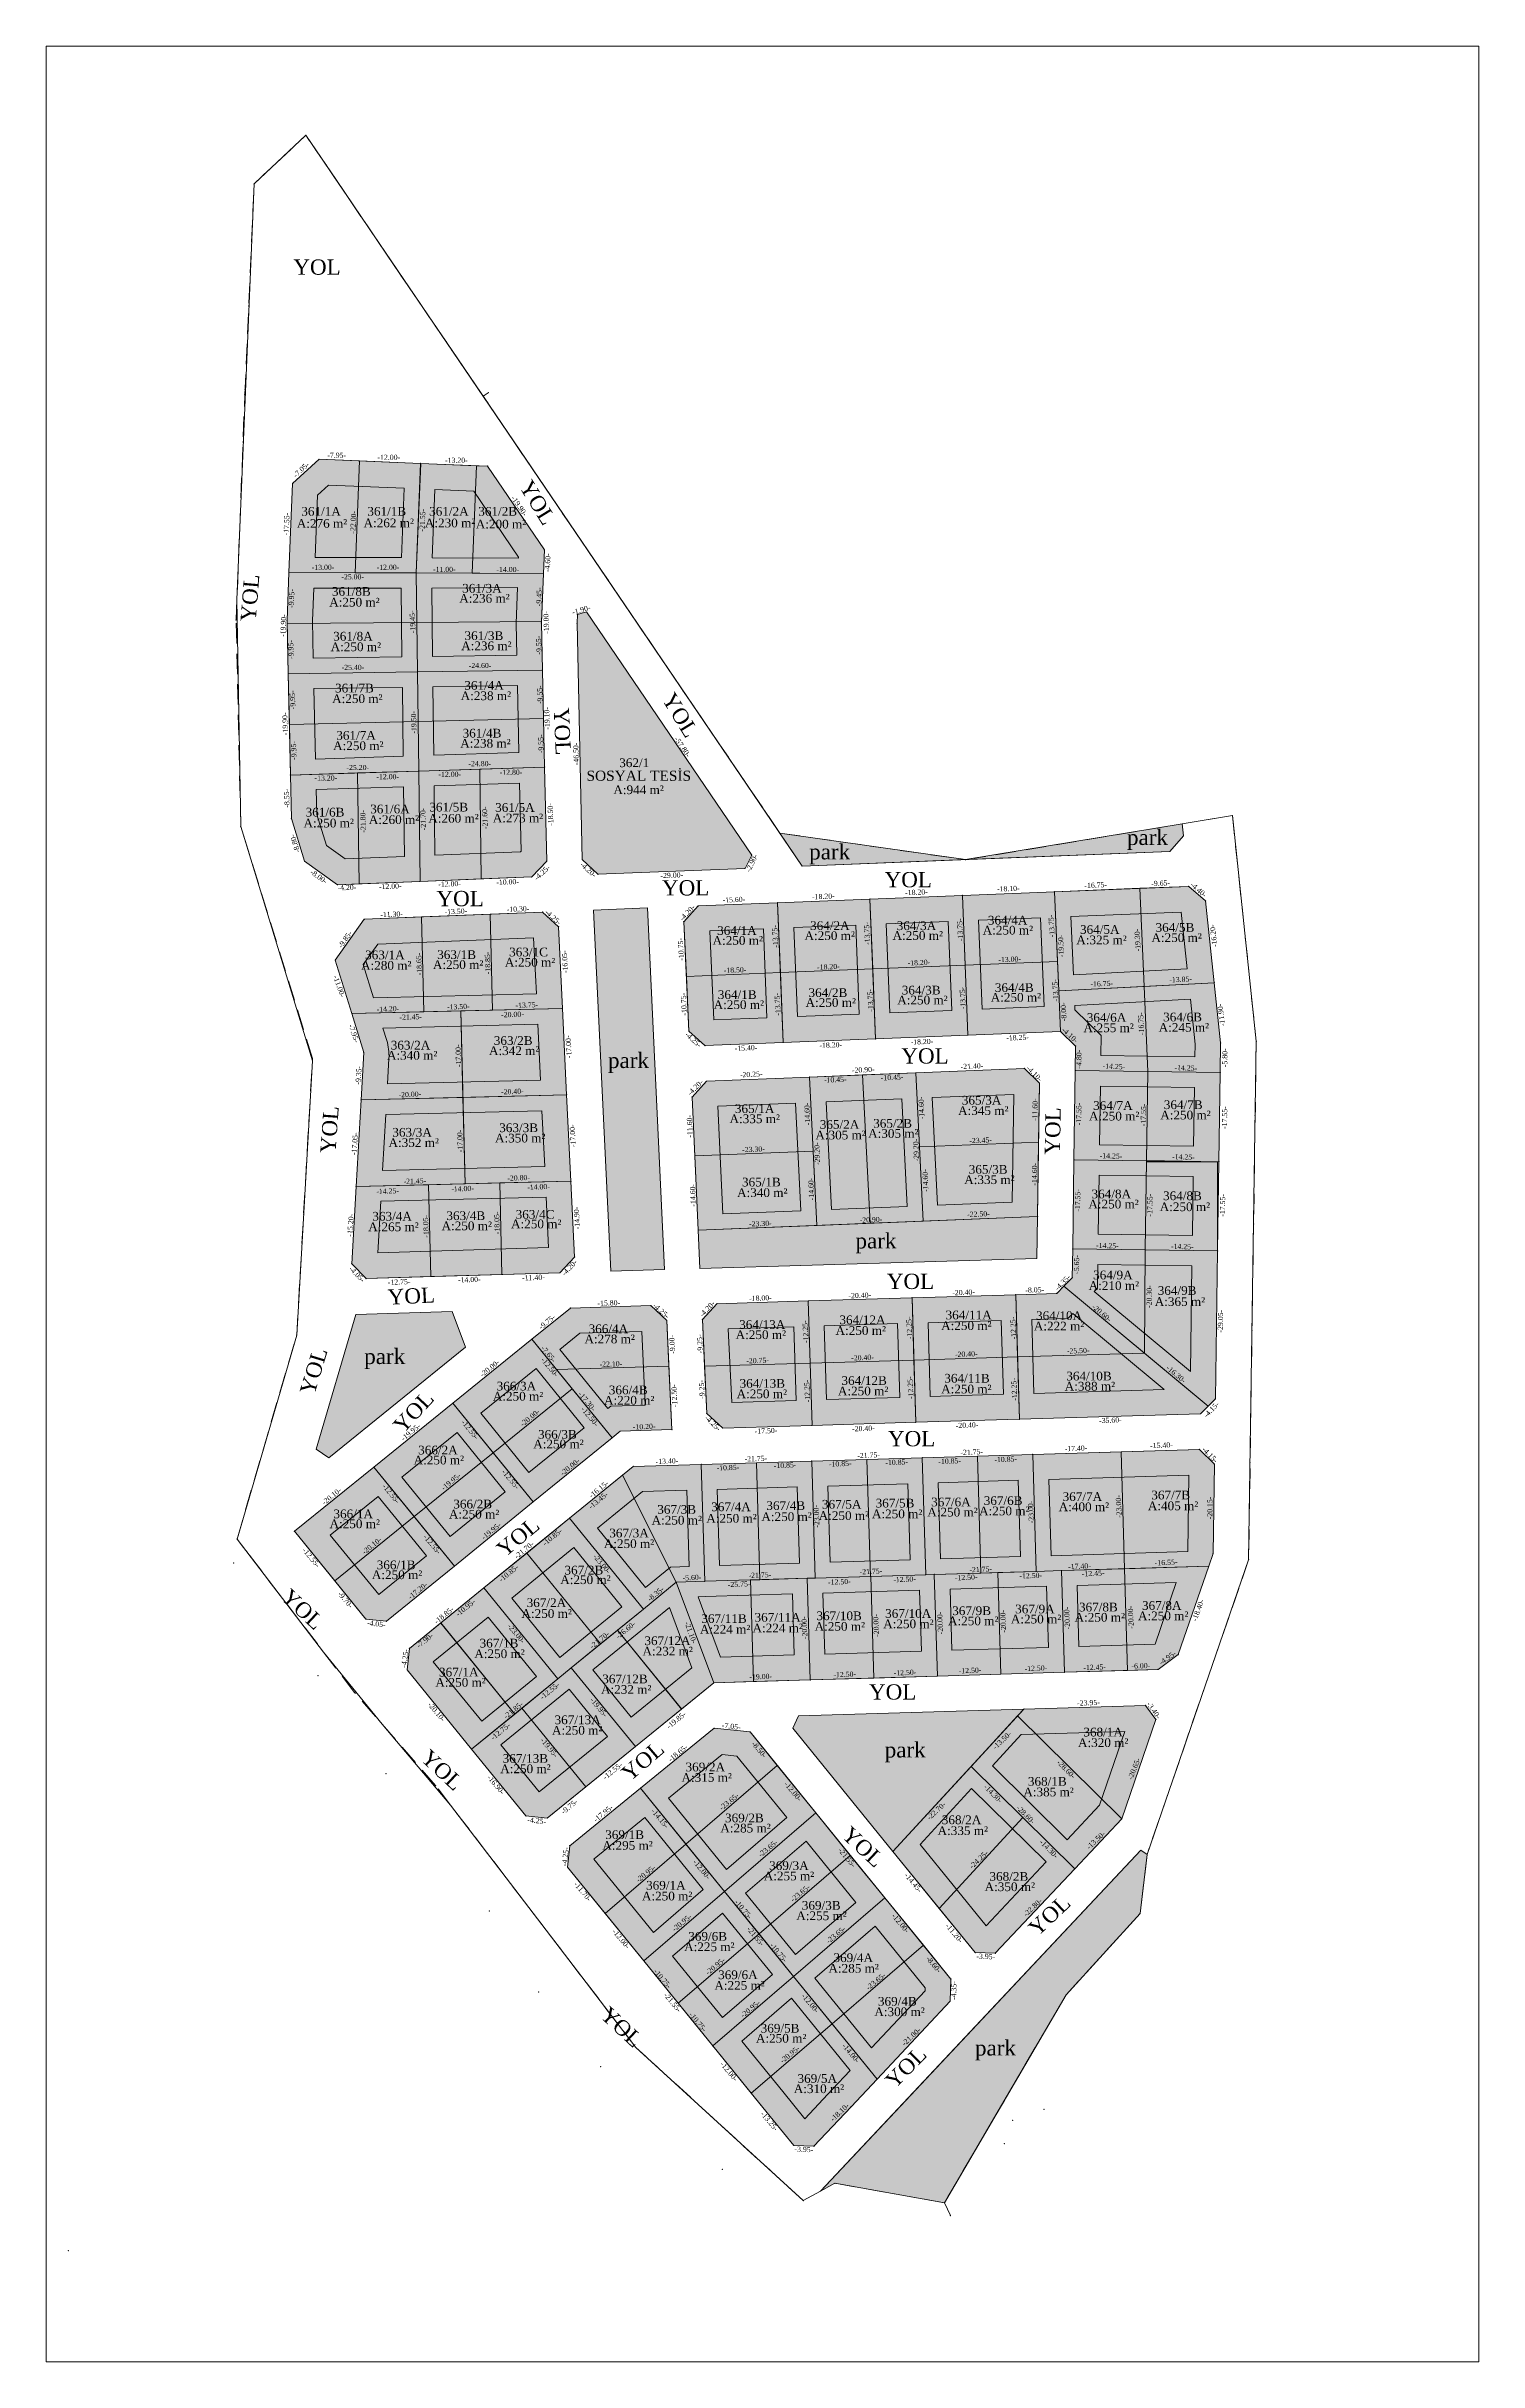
# Model space of a CAD drawing. Header units: millimetres. Extents: x 566284 to 574062, y 4517236 to 4521877.
# Drawn here: x 571009.1 to 571290.8, y 4517973.9 to 4518429.1 of the extents above; entities that cross this region are included whole.
import ezdxf

# ---------------------------------------------------------------- set-up
doc = ezdxf.new("R2010")
doc.units = ezdxf.units.MM
doc.layers.get('0').update_dxf_attribs({"color": 5, "lineweight": 0})
for name, color, linetype, lineweight in [('1_UYG_DISI', 6, 'Continuous', 0), ('DETAY_SNR_PAFTA', 251, 'Continuous', 0), ('DETAY_YAZI_PAFTA', 1, 'Continuous', 0), ('NKOT', 1, 'Continuous', 0), ('NOKTA_PARSEL_YENI', 18, 'Continuous', 0), ('SNRTIP_GECERLI', 30, 'Continuous', 0), ('YAPI OTURUM SINIRI', 253, 'Continuous', 0), ('yazı', 8, 'Continuous', 20), ('yeni', 4, 'Continuous', 0)]:
    doc.layers.add(name, color=color, linetype=linetype, lineweight=lineweight)
doc.styles.get("Standard").update_dxf_attribs({"font": 'TimesNewRoman.ttf'})

msp = doc.modelspace()

# ---------------------------------------------------------------- hatches: boundary and pattern name
h = msp.add_hatch(color=3)
h.dxf.hatch_style = 1
h.paths.add_polyline_path([(571115.35, 4518317.89), (571113.54, 4518317.38), (571113.47, 4518315.68), (571114.51, 4518269.19), (571117.57, 4518266.31), (571146.53, 4518267.47), (571147.84, 4518270.07)])
h = msp.add_hatch(color=3)
h.dxf.hatch_style = 1
h.paths.add_polyline_path([(571153.35, 4518274.42), (571157.77, 4518267.92), (571189.84, 4518269.2)])
h = msp.add_hatch(color=3)
h.dxf.hatch_style = 1
h.paths.add_polyline_path([(571232.71, 4518273.9), (571232.47, 4518276.21), (571231.3, 4518276.02), (571189.88, 4518269.2), (571230.03, 4518270.8)])
h = msp.add_hatch(color=3)
h.dxf.hatch_style = 1
h.paths.add_polyline_path([(571127.33, 4518259.7), (571116.69, 4518259.27), (571120.12, 4518188.27), (571130.66, 4518188.59)])
h = msp.add_hatch(color=2)
h.dxf.hatch_style = 1
h.paths.add_polyline_path([(571239.69, 4518209.8), (571225.44, 4518210), (571225.18, 4518192.45), (571239.43, 4518192.26)])
h = msp.add_hatch(color=3)
h.dxf.hatch_style = 1
h.paths.add_polyline_path([(571204.03, 4518199.02), (571137.3, 4518196.36), (571137.65, 4518188.8), (571203.91, 4518190.79)])
h = msp.add_hatch(color=3)
h.dxf.hatch_style = 1
h.paths.add_polyline_path([(571088.91, 4518180.33), (571069.95, 4518179.76), (571062.19, 4518153.26), (571064.68, 4518151.61), (571091.54, 4518173.34)])
h = msp.add_hatch(color=3)
h.dxf.hatch_style = 1
h.paths.add_polyline_path([(571157.01, 4518100.84), (571201.36, 4518102.17), (571201.36, 4518102.17), (571201.36, 4518102.17), (571225.29, 4518102.89), (571227.31, 4518100.14), (571220.59, 4518080.63), (571211.34, 4518070.79), (571195.72, 4518054.17), (571191.77, 4518054.32), (571175.6, 4518074.21), (571155.91, 4518098.42)])
h.paths.add_polyline_path([(571191.07, 4518086.58), (571205.72, 4518072.12), (571193.93, 4518059.58), (571180.93, 4518075.57)], flags=16)
h.paths.add_polyline_path([(571195.14, 4518090.99), (571200.82, 4518097.15), (571221.2, 4518097.76), (571216.21, 4518083.27), (571209.83, 4518076.49)], flags=16)
h.paths.add_polyline_path([(571212.59, 4518096.31), (571221.09, 4518096.31), (571221.09, 4518099), (571212.59, 4518099)], flags=24)
h.paths.add_polyline_path([(571201.68, 4518086.63), (571210.04, 4518086.63), (571210.04, 4518089.32), (571201.68, 4518089.32)], flags=8)
h.paths.add_polyline_path([(571194.12, 4518067.94), (571202.47, 4518067.94), (571202.47, 4518070.63), (571194.12, 4518070.63)], flags=8)
h.paths.add_polyline_path([(571184.75, 4518079.06), (571193.25, 4518079.06), (571193.25, 4518081.75), (571184.75, 4518081.75)], flags=8)
h.paths.add_polyline_path([(571222.81, 4518087.88), (571224.61, 4518092.34), (571223.2, 4518092.91), (571221.39, 4518088.45)], flags=24)
h.paths.add_polyline_path([(571214.2, 4518074.13), (571217.72, 4518077.42), (571216.68, 4518078.53), (571213.16, 4518075.25)], flags=24)
h.paths.add_polyline_path([(571195.75, 4518093.78), (571199.27, 4518097.06), (571198.23, 4518098.18), (571194.71, 4518094.9)], flags=24)
h.paths.add_polyline_path([(571182.81, 4518079.91), (571186.33, 4518083.19), (571185.29, 4518084.31), (571181.77, 4518081.03)], flags=24)
h.paths.add_polyline_path([(571191.17, 4518070.34), (571194.69, 4518073.63), (571193.65, 4518074.74), (571190.13, 4518071.46)], flags=8)
h.paths.add_polyline_path([(571201.76, 4518060.91), (571205.28, 4518064.19), (571204.24, 4518065.31), (571200.72, 4518062.02)], flags=24)
h.paths.add_polyline_path([(571207.36, 4518091.56), (571210.76, 4518088.16), (571211.84, 4518089.24), (571208.44, 4518092.64)], flags=8)
h.paths.add_polyline_path([(571199.41, 4518082.65), (571202.81, 4518079.24), (571203.89, 4518080.32), (571200.49, 4518083.73)], flags=24)
h.paths.add_polyline_path([(571203.97, 4518075.91), (571207.37, 4518072.5), (571208.45, 4518073.58), (571205.05, 4518076.99)], flags=24)
h.paths.add_polyline_path([(571192.99, 4518086.77), (571196.39, 4518083.36), (571197.47, 4518084.44), (571194.07, 4518087.85)], flags=24)
h.paths.add_polyline_path([(571193.19, 4518065.91), (571203.76, 4518065.91), (571203.76, 4518068.54), (571193.19, 4518068.54)], flags=8)
h.paths.add_polyline_path([(571183.93, 4518076.95), (571194.5, 4518076.95), (571194.5, 4518079.57), (571183.93, 4518079.57)], flags=8)
h.paths.add_polyline_path([(571200.8, 4518084.55), (571211.37, 4518084.55), (571211.37, 4518087.18), (571200.8, 4518087.18)], flags=24)
h.paths.add_polyline_path([(571211.54, 4518094.25), (571222.11, 4518094.25), (571222.11, 4518096.87), (571211.54, 4518096.87)], flags=24)
h = msp.add_hatch(color=3)
h.dxf.hatch_style = 1
h.paths.add_polyline_path([(571224.21, 4518061.99), (571225.56, 4518073.59), (571224.37, 4518074.43), (571161.36, 4518007.41), (571164.17, 4518008.96), (571185.73, 4518005.11), (571209.63, 4518045.97)])
at = {"layer": 'DETAY_YAZI_PAFTA'}
h = msp.add_hatch(color=2, dxfattribs=at)
h.dxf.hatch_style = 1
h.paths.add_polyline_path([(571094.33, 4518286.99), (571082.33, 4518286.62), (571082.6, 4518264.92), (571094.59, 4518265.39)])
h = msp.add_hatch(color=256, dxfattribs=at)
h.dxf.hatch_style = 1
h.paths.add_polyline_path([(571107.1, 4518287.39), (571094.33, 4518286.99), (571094.59, 4518265.39), (571104.58, 4518265.79), (571107.51, 4518268.91)])
h = msp.add_hatch(color=256, dxfattribs=at)
h.dxf.hatch_style = 1
h.paths.add_polyline_path([(571109.84, 4518255.99), (571106.69, 4518258.87), (571096.4, 4518258.46), (571096.87, 4518239.6), (571110.61, 4518239.94)])
h = msp.add_hatch(color=256, dxfattribs=at)
h.dxf.hatch_style = 1
h.paths.add_polyline_path([(571152.91, 4518260.72), (571137.32, 4518260.09), (571134.47, 4518256.98), (571134.97, 4518246.24), (571153.46, 4518246.98)])
h = msp.add_hatch(color=256, dxfattribs=at)
h.dxf.hatch_style = 1
h.paths.add_polyline_path([(571153.46, 4518246.98), (571134.97, 4518246.24), (571135.47, 4518235.5), (571138.61, 4518232.62), (571154.01, 4518233.24)])
h = msp.add_hatch(color=2, dxfattribs=at)
h.dxf.hatch_style = 1
h.paths.add_polyline_path([(571225.44, 4518210), (571211.19, 4518210.19), (571210.94, 4518192.65), (571225.18, 4518192.45)])
h = msp.add_hatch(color=256, dxfattribs=at)
h.dxf.hatch_style = 1
h.paths.add_polyline_path([(571084.26, 4518205.27), (571070.03, 4518204.92), (571069.16, 4518189.73), (571071.99, 4518186.83), (571084.71, 4518187.21)])
h = msp.add_hatch(color=256, dxfattribs=at)
h.dxf.hatch_style = 1
h.paths.add_polyline_path([(571098.26, 4518205.62), (571084.26, 4518205.27), (571084.71, 4518187.21), (571098.71, 4518187.63)])
h = msp.add_hatch(color=256, dxfattribs=at)
h.dxf.hatch_style = 1
h.paths.add_polyline_path([(571112.26, 4518205.97), (571098.26, 4518205.62), (571098.71, 4518187.63), (571110.12, 4518187.97), (571112.98, 4518191.06)])
h = msp.add_hatch(color=256, dxfattribs=at)
h.dxf.hatch_style = 1
h.paths.add_polyline_path([(571225.18, 4518192.45), (571210.94, 4518192.65), (571210.85, 4518186.99), (571209.22, 4518185.33), (571225.05, 4518172.16)])
h = msp.add_hatch(color=256, dxfattribs=at)
h.dxf.hatch_style = 1
h.paths.add_polyline_path([(571239.43, 4518192.26), (571225.18, 4518192.45), (571225.05, 4518172.16), (571237.58, 4518161.75), (571239.01, 4518163.2)])
h = msp.add_hatch(color=256, dxfattribs=at)
h.dxf.hatch_style = 1
h.paths.add_polyline_path([(571131.12, 4518178.6), (571127.98, 4518181.5), (571112.18, 4518181.03), (571104.6, 4518174.9), (571109.44, 4518168.94), (571131.54, 4518169.61)])
h = msp.add_hatch(color=1, dxfattribs=at)
h.dxf.hatch_style = 1
h.paths.add_polyline_path([(571158.95, 4518182.43), (571140.98, 4518181.89), (571138.12, 4518178.81), (571138.55, 4518169.57), (571159.32, 4518170.19)])
h = msp.add_hatch(color=4, dxfattribs=at)
h.dxf.hatch_style = 1
h.paths.add_polyline_path([(571179.35, 4518183.05), (571158.95, 4518182.43), (571159.32, 4518170.19), (571179.72, 4518170.8)])
h = msp.add_hatch(color=2, dxfattribs=at)
h.dxf.hatch_style = 1
h.paths.add_polyline_path([(571199.75, 4518183.66), (571179.35, 4518183.05), (571179.72, 4518170.8), (571200.12, 4518171.41)])
h = msp.add_hatch(color=256, dxfattribs=at)
h.dxf.hatch_style = 1
h.paths.add_polyline_path([(571209.22, 4518185.33), (571207.81, 4518183.9), (571199.75, 4518183.66), (571200.12, 4518171.41), (571225.05, 4518172.16)])
h = msp.add_hatch(color=4, dxfattribs=at)
h.dxf.hatch_style = 1
h.paths.add_polyline_path([(571112.51, 4518165.17), (571104.6, 4518174.9), (571089.05, 4518162.32), (571096.96, 4518152.59)])
h = msp.add_hatch(color=4, dxfattribs=at)
h.dxf.hatch_style = 1
h.paths.add_polyline_path([(571131.54, 4518169.61), (571109.44, 4518168.94), (571120.35, 4518155.52), (571121.94, 4518156.81), (571132.13, 4518157.12)])
h = msp.add_hatch(color=1, dxfattribs=at)
h.dxf.hatch_style = 1
h.paths.add_polyline_path([(571159.32, 4518170.19), (571138.55, 4518169.57), (571138.99, 4518160.32), (571142.12, 4518157.42), (571159.69, 4518157.94)])
h = msp.add_hatch(color=4, dxfattribs=at)
h.dxf.hatch_style = 1
h.paths.add_polyline_path([(571179.72, 4518170.8), (571159.32, 4518170.19), (571159.69, 4518157.94), (571180.09, 4518158.56)])
h = msp.add_hatch(color=2, dxfattribs=at)
h.dxf.hatch_style = 1
h.paths.add_polyline_path([(571200.12, 4518171.41), (571179.72, 4518170.8), (571180.09, 4518158.56), (571200.48, 4518159.17)])
h = msp.add_hatch(color=256, dxfattribs=at)
h.dxf.hatch_style = 1
h.paths.add_polyline_path([(571225.05, 4518172.16), (571200.12, 4518171.41), (571200.48, 4518159.17), (571236.1, 4518160.24), (571237.58, 4518161.75)])
h = msp.add_hatch(color=4, dxfattribs=at)
h.dxf.hatch_style = 1
h.paths.add_polyline_path([(571112.51, 4518165.17), (571096.96, 4518152.59), (571104.83, 4518142.91), (571120.35, 4518155.52)])
h = msp.add_hatch(color=4, dxfattribs=at)
h.dxf.hatch_style = 1
h.paths.add_polyline_path([(571096.96, 4518152.59), (571089.05, 4518162.32), (571073.53, 4518149.77), (571081.44, 4518140.04)])
h = msp.add_hatch(color=256, dxfattribs=at)
h.dxf.hatch_style = 1
h.paths.add_polyline_path([(571081.44, 4518140.04), (571073.53, 4518149.77), (571057.91, 4518137.14), (571065.82, 4518127.41)])
h = msp.add_hatch(color=4, dxfattribs=at)
h.dxf.hatch_style = 1
h.paths.add_polyline_path([(571104.83, 4518142.91), (571096.96, 4518152.59), (571081.44, 4518140.04), (571089.35, 4518130.31)])
h = msp.add_hatch(color=4, dxfattribs=at)
h.dxf.hatch_style = 1
h.paths.add_polyline_path([(571137.89, 4518150.29), (571124.51, 4518149.89), (571122.42, 4518148.18), (571132.99, 4518127.13), (571138.58, 4518127.3)])
h = msp.add_hatch(color=4, dxfattribs=at)
h.dxf.hatch_style = 1
h.paths.add_polyline_path([(571148.75, 4518150.61), (571137.89, 4518150.29), (571138.58, 4518127.3), (571147.6, 4518127.57), (571149.44, 4518127.62)])
h = msp.add_hatch(color=4, dxfattribs=at)
h.dxf.hatch_style = 1
h.paths.add_polyline_path([(571159.62, 4518150.94), (571148.75, 4518150.61), (571149.44, 4518127.62), (571158.74, 4518127.9), (571160.31, 4518127.95)])
h = msp.add_hatch(color=4, dxfattribs=at)
h.dxf.hatch_style = 1
h.paths.add_polyline_path([(571170.48, 4518151.27), (571159.62, 4518150.94), (571160.31, 4518127.95), (571171.17, 4518128.28)])
h = msp.add_hatch(color=4, dxfattribs=at)
h.dxf.hatch_style = 1
h.paths.add_polyline_path([(571181.35, 4518151.59), (571170.48, 4518151.27), (571171.17, 4518128.28), (571182.04, 4518128.6)])
h = msp.add_hatch(color=4, dxfattribs=at)
h.dxf.hatch_style = 1
h.paths.add_polyline_path([(571192.21, 4518151.92), (571181.35, 4518151.59), (571182.04, 4518128.6), (571183.73, 4518128.65), (571192.9, 4518128.93)])
h = msp.add_hatch(color=4, dxfattribs=at)
h.dxf.hatch_style = 1
h.paths.add_polyline_path([(571203.08, 4518152.24), (571192.21, 4518151.92), (571192.9, 4518128.93), (571203.77, 4518129.26)])
h = msp.add_hatch(color=4, dxfattribs=at)
h.dxf.hatch_style = 1
h.paths.add_polyline_path([(571220.46, 4518152.77), (571203.08, 4518152.24), (571203.77, 4518129.26), (571208.72, 4518129.4), (571221.15, 4518129.78)])
h = msp.add_hatch(color=4, dxfattribs=at)
h.dxf.hatch_style = 1
h.paths.add_polyline_path([(571238.82, 4518150.31), (571235.85, 4518153.23), (571220.46, 4518152.77), (571221.15, 4518129.78), (571237.7, 4518130.27), (571238.56, 4518132.76)])
h = msp.add_hatch(color=4, dxfattribs=at)
h.dxf.hatch_style = 1
h.paths.add_polyline_path([(571122.42, 4518148.18), (571111.99, 4518139.7), (571126.51, 4518121.85), (571132.99, 4518127.13)])
h = msp.add_hatch(color=256, dxfattribs=at)
h.dxf.hatch_style = 1
h.paths.add_polyline_path([(571081.44, 4518140.04), (571065.82, 4518127.41), (571071.96, 4518119.86), (571075.98, 4518119.45), (571089.35, 4518130.31)])
at = {"layer": 'DETAY_YAZI_PAFTA', "true_color": 0xf8991e}
h = msp.add_hatch(color=30, dxfattribs=at)
h.dxf.hatch_style = 1
h.paths.add_polyline_path([(571111.99, 4518139.7), (571103.57, 4518132.86), (571118.1, 4518114.99), (571121.42, 4518117.69), (571126.51, 4518121.85)])
h = msp.add_hatch(color=30, dxfattribs=at)
h.dxf.hatch_style = 1
h.paths.add_polyline_path([(571103.57, 4518132.86), (571095.15, 4518126.01), (571109.69, 4518108.12), (571112.35, 4518110.3), (571118.1, 4518114.99)])
at = {"layer": 'DETAY_YAZI_PAFTA'}
h = msp.add_hatch(color=4, dxfattribs=at)
h.dxf.hatch_style = 1
h.paths.add_polyline_path([(571132.99, 4518127.13), (571126.51, 4518121.85), (571121.42, 4518117.69), (571134.02, 4518102.19), (571140.35, 4518107.34)])
h = msp.add_hatch(color=4, dxfattribs=at)
h.dxf.hatch_style = 1
h.paths.add_polyline_path([(571147.6, 4518127.57), (571138.58, 4518127.3), (571132.99, 4518127.13), (571140.35, 4518107.34), (571148.2, 4518107.58)])
h = msp.add_hatch(color=2, dxfattribs=at)
h.dxf.hatch_style = 1
h.paths.add_polyline_path([(571158.74, 4518127.9), (571147.6, 4518127.57), (571148.2, 4518107.58), (571159.34, 4518107.91)])
h = msp.add_hatch(color=256, dxfattribs=at)
h.dxf.hatch_style = 1
h.paths.add_polyline_path([(571171.24, 4518128.28), (571160.31, 4518127.95), (571158.74, 4518127.9), (571159.34, 4518107.91), (571171.84, 4518108.29)])
h = msp.add_hatch(color=256, dxfattribs=at)
h.dxf.hatch_style = 1
h.paths.add_polyline_path([(571183.73, 4518128.65), (571182.04, 4518128.6), (571171.24, 4518128.28), (571171.84, 4518108.29), (571184.33, 4518108.66)])
h = msp.add_hatch(color=256, dxfattribs=at)
h.dxf.hatch_style = 1
h.paths.add_polyline_path([(571196.22, 4518129.03), (571192.9, 4518128.93), (571183.73, 4518128.65), (571184.33, 4518108.66), (571196.82, 4518109.04)])
h = msp.add_hatch(color=2, dxfattribs=at)
h.dxf.hatch_style = 1
h.paths.add_polyline_path([(571208.72, 4518129.4), (571203.77, 4518129.26), (571196.22, 4518129.03), (571196.82, 4518109.04), (571209.32, 4518109.41)])
h = msp.add_hatch(color=256, dxfattribs=at)
h.dxf.hatch_style = 1
h.paths.add_polyline_path([(571221.15, 4518129.78), (571208.72, 4518129.4), (571209.32, 4518109.41), (571221.75, 4518109.79)])
h = msp.add_hatch(color=1, dxfattribs=at)
h.dxf.hatch_style = 1
h.paths.add_polyline_path([(571237.7, 4518130.27), (571221.15, 4518129.78), (571221.75, 4518109.79), (571227.73, 4518109.97), (571231.71, 4518112.89)])
at = {"layer": 'DETAY_YAZI_PAFTA', "true_color": 0xf8991e}
h = msp.add_hatch(color=30, dxfattribs=at)
h.dxf.hatch_style = 1
h.paths.add_polyline_path([(571095.15, 4518126.01), (571086.66, 4518119.11), (571101.22, 4518101.21), (571109.69, 4518108.12)])
h = msp.add_hatch(color=30, dxfattribs=at)
h.dxf.hatch_style = 1
h.paths.add_polyline_path([(571086.66, 4518119.11), (571080.51, 4518114.1), (571080.07, 4518109.88), (571092.74, 4518094.3), (571101.22, 4518101.21)])
at = {"layer": 'DETAY_YAZI_PAFTA'}
h = msp.add_hatch(color=4, dxfattribs=at)
h.dxf.hatch_style = 1
h.paths.add_polyline_path([(571121.42, 4518117.69), (571112.35, 4518110.3), (571124.94, 4518094.81), (571134.02, 4518102.19)])
at = {"layer": 'DETAY_YAZI_PAFTA', "true_color": 0xf8991e}
h = msp.add_hatch(color=30, dxfattribs=at)
h.dxf.hatch_style = 1
h.paths.add_polyline_path([(571112.35, 4518110.3), (571109.69, 4518108.12), (571102.63, 4518102.36), (571115.2, 4518086.9), (571124.94, 4518094.81)])
h = msp.add_hatch(color=30, dxfattribs=at)
h.dxf.hatch_style = 1
h.paths.add_polyline_path([(571102.63, 4518102.36), (571092.74, 4518094.3), (571103.41, 4518081.18), (571107.63, 4518080.74), (571115.2, 4518086.9)])
h = msp.add_hatch(color=30, dxfattribs=at)
h.dxf.hatch_style = 1
h.paths.add_polyline_path([(571220.59, 4518080.63), (571200.12, 4518100.83), (571190.97, 4518090.89), (571211.34, 4518070.79)])
h = msp.add_hatch(color=30, dxfattribs=at)
h.dxf.hatch_style = 1
h.paths.add_polyline_path([(571227.31, 4518100.14), (571225.29, 4518102.89), (571201.36, 4518102.17), (571200.12, 4518100.83), (571220.59, 4518080.63)])
at = {"layer": 'DETAY_YAZI_PAFTA'}
h = msp.add_hatch(color=256, dxfattribs=at)
h.dxf.hatch_style = 1
h.paths.add_polyline_path([(571152.85, 4518091.09), (571147.49, 4518097.68), (571140.45, 4518098.4), (571125.97, 4518086.63), (571134.89, 4518075.65)])
h = msp.add_hatch(color=4, dxfattribs=at)
h.dxf.hatch_style = 1
h.paths.add_polyline_path([(571160.42, 4518081.77), (571152.85, 4518091.09), (571134.89, 4518075.65), (571142.46, 4518066.34)])
h = msp.add_hatch(color=4, dxfattribs=at)
h.dxf.hatch_style = 1
h.paths.add_polyline_path([(571201.15, 4518080.84), (571190.97, 4518090.89), (571175.6, 4518074.21), (571184.71, 4518063)])
at = {"layer": 'DETAY_YAZI_PAFTA', "true_color": 0xf8991e}
h = msp.add_hatch(color=30, dxfattribs=at)
h.dxf.hatch_style = 1
h.paths.add_polyline_path([(571134.89, 4518075.65), (571125.97, 4518086.63), (571112.05, 4518075.31), (571111.61, 4518071.09), (571119, 4518062)])
h = msp.add_hatch(color=30, dxfattribs=at)
h.dxf.hatch_style = 1
h.paths.add_polyline_path([(571167.21, 4518073.42), (571160.42, 4518081.77), (571142.46, 4518066.34), (571149.26, 4518057.98)])
at = {"layer": 'DETAY_YAZI_PAFTA'}
h = msp.add_hatch(color=256, dxfattribs=at)
h.dxf.hatch_style = 1
h.paths.add_polyline_path([(571211.34, 4518070.79), (571201.15, 4518080.84), (571184.71, 4518063), (571191.77, 4518054.32), (571195.72, 4518054.17)])
at = {"layer": 'DETAY_YAZI_PAFTA', "true_color": 0xf8991e}
h = msp.add_hatch(color=30, dxfattribs=at)
h.dxf.hatch_style = 1
h.paths.add_polyline_path([(571142.46, 4518066.34), (571134.89, 4518075.65), (571119, 4518062), (571126.58, 4518052.69)])
h = msp.add_hatch(color=30, dxfattribs=at)
h.dxf.hatch_style = 1
h.paths.add_polyline_path([(571174.01, 4518065.06), (571167.21, 4518073.42), (571149.26, 4518057.98), (571156.05, 4518049.63)])
at = {"layer": 'DETAY_YAZI_PAFTA'}
h = msp.add_hatch(color=4, dxfattribs=at)
h.dxf.hatch_style = 1
h.paths.add_polyline_path([(571142.46, 4518066.34), (571126.58, 4518052.69), (571133.37, 4518044.33), (571149.26, 4518057.98)])
h = msp.add_hatch(color=4, dxfattribs=at)
h.dxf.hatch_style = 1
h.paths.add_polyline_path([(571181.58, 4518055.75), (571174.01, 4518065.06), (571156.05, 4518049.63), (571163.62, 4518040.31)])
h = msp.add_hatch(color=4, dxfattribs=at)
h.dxf.hatch_style = 1
h.paths.add_polyline_path([(571156.05, 4518049.63), (571149.26, 4518057.98), (571133.37, 4518044.33), (571140.17, 4518035.97)])
h = msp.add_hatch(color=4, dxfattribs=at)
h.dxf.hatch_style = 1
h.paths.add_polyline_path([(571187, 4518049.09), (571181.58, 4518055.75), (571163.62, 4518040.31), (571172.46, 4518029.44), (571186.84, 4518044.73)])
h = msp.add_hatch(color=4, dxfattribs=at)
h.dxf.hatch_style = 1
h.paths.add_polyline_path([(571163.62, 4518040.31), (571156.05, 4518049.63), (571140.17, 4518035.97), (571147.74, 4518026.66)])
h = msp.add_hatch(color=4, dxfattribs=at)
h.dxf.hatch_style = 1
h.paths.add_polyline_path([(571163.62, 4518040.31), (571147.74, 4518026.66), (571150.04, 4518023.83), (571156.1, 4518016.38), (571160.05, 4518016.23), (571167.35, 4518024), (571172.46, 4518029.44)])
at = {"layer": 'yeni'}
h = msp.add_hatch(color=4, dxfattribs=at)
h.dxf.hatch_style = 1
h.paths.add_polyline_path([(571070.69, 4518347.6), (571062.76, 4518347.92), (571057.55, 4518343.13), (571056.83, 4518325.62), (571069.84, 4518325.59)])
h = msp.add_hatch(color=4, dxfattribs=at)
h.dxf.hatch_style = 1
h.paths.add_polyline_path([(571082.68, 4518347.1), (571070.69, 4518347.6), (571069.84, 4518325.59), (571081.85, 4518325.56)])
h = msp.add_hatch(color=4, dxfattribs=at)
h.dxf.hatch_style = 1
h.paths.add_polyline_path([(571093.73, 4518346.64), (571082.74, 4518347.1), (571081.85, 4518325.56), (571092.86, 4518325.52)])
h = msp.add_hatch(color=4, dxfattribs=at)
h.dxf.hatch_style = 1
h.paths.add_polyline_path([(571095.88, 4518346.56), (571093.73, 4518346.64), (571092.86, 4518325.52), (571106.87, 4518325.47), (571107.06, 4518330.1)])
h = msp.add_hatch(color=1, dxfattribs=at)
h.dxf.hatch_style = 1
h.paths.add_polyline_path([(571081.85, 4518325.56), (571056.83, 4518325.62), (571056.44, 4518316.22), (571056.46, 4518315.65), (571081.97, 4518315.83)])
h = msp.add_hatch(color=4, dxfattribs=at)
h.dxf.hatch_style = 1
h.paths.add_polyline_path([(571106.87, 4518325.47), (571081.85, 4518325.56), (571081.97, 4518315.83), (571106.48, 4518316.01)])
h = msp.add_hatch(color=1, dxfattribs=at)
h.dxf.hatch_style = 1
h.paths.add_polyline_path([(571081.97, 4518315.83), (571056.46, 4518315.65), (571056.68, 4518305.74), (571082.09, 4518306.11)])
h = msp.add_hatch(color=4, dxfattribs=at)
h.dxf.hatch_style = 1
h.paths.add_polyline_path([(571106.47, 4518315.75), (571106.48, 4518316.01), (571081.97, 4518315.83), (571082.09, 4518306.11), (571106.67, 4518306.47)])
h = msp.add_hatch(color=4, dxfattribs=at)
h.dxf.hatch_style = 1
h.paths.add_polyline_path([(571082.09, 4518306.11), (571056.68, 4518305.74), (571056.9, 4518295.77), (571082.21, 4518296.36)])
h = msp.add_hatch(color=4, dxfattribs=at)
h.dxf.hatch_style = 1
h.paths.add_polyline_path([(571106.67, 4518306.47), (571082.09, 4518306.11), (571082.21, 4518296.36), (571106.89, 4518296.92)])
h = msp.add_hatch(color=4, dxfattribs=at)
h.dxf.hatch_style = 1
h.paths.add_polyline_path([(571082.21, 4518296.36), (571056.9, 4518295.77), (571057.12, 4518285.81), (571082.33, 4518286.62)])
h = msp.add_hatch(color=4, dxfattribs=at)
h.dxf.hatch_style = 1
h.paths.add_polyline_path([(571106.89, 4518296.92), (571082.21, 4518296.36), (571082.33, 4518286.62), (571107.1, 4518287.39)])
h = msp.add_hatch(color=4, dxfattribs=at)
h.dxf.hatch_style = 1
h.paths.add_polyline_path([(571070.33, 4518286.23), (571057.12, 4518285.81), (571057.31, 4518277.25), (571059.91, 4518268.86), (571066.4, 4518264.27), (571070.6, 4518264.44)])
h = msp.add_hatch(color=4, dxfattribs=at)
h.dxf.hatch_style = 1
h.paths.add_polyline_path([(571082.33, 4518286.62), (571070.33, 4518286.23), (571070.6, 4518264.44), (571082.6, 4518264.92)])
h = msp.add_hatch(color=2, dxfattribs=at)
h.dxf.hatch_style = 1
h.paths.add_polyline_path([(571224.12, 4518263.56), (571207.36, 4518262.89), (571208.22, 4518243.38), (571224.97, 4518244.26)])
h = msp.add_hatch(color=2, dxfattribs=at)
h.dxf.hatch_style = 1
h.paths.add_polyline_path([(571237.08, 4518261.08), (571233.77, 4518263.94), (571224.12, 4518263.56), (571224.97, 4518244.26), (571238.78, 4518244.99)])
h = msp.add_hatch(color=4, dxfattribs=at)
h.dxf.hatch_style = 1
h.paths.add_polyline_path([(571171.08, 4518261.44), (571152.91, 4518260.72), (571153.46, 4518246.98), (571171.63, 4518247.7)])
h = msp.add_hatch(color=4, dxfattribs=at)
h.dxf.hatch_style = 1
h.paths.add_polyline_path([(571189.25, 4518262.17), (571171.08, 4518261.44), (571171.63, 4518247.7), (571189.8, 4518248.43)])
h = msp.add_hatch(color=4, dxfattribs=at)
h.dxf.hatch_style = 1
h.paths.add_polyline_path([(571207.36, 4518262.89), (571189.25, 4518262.17), (571189.8, 4518248.43), (571207.96, 4518249.15)])
h = msp.add_hatch(color=4, dxfattribs=at)
h.dxf.hatch_style = 1
h.paths.add_polyline_path([(571082.91, 4518257.92), (571071.62, 4518257.47), (571065.93, 4518249.43), (571069.19, 4518238.91), (571083.37, 4518239.26)])
h = msp.add_hatch(color=4, dxfattribs=at)
h.dxf.hatch_style = 1
h.paths.add_polyline_path([(571096.4, 4518258.46), (571082.91, 4518257.92), (571083.37, 4518239.26), (571096.87, 4518239.6)])
h = msp.add_hatch(color=4, dxfattribs=at)
h.dxf.hatch_style = 1
h.paths.add_polyline_path([(571171.63, 4518247.7), (571153.46, 4518246.98), (571154.01, 4518233.24), (571172.18, 4518233.96)])
h = msp.add_hatch(color=4, dxfattribs=at)
h.dxf.hatch_style = 1
h.paths.add_polyline_path([(571189.8, 4518248.43), (571171.63, 4518247.7), (571172.18, 4518233.96), (571190.35, 4518234.69)])
h = msp.add_hatch(color=4, dxfattribs=at)
h.dxf.hatch_style = 1
h.paths.add_polyline_path([(571208.22, 4518243.38), (571207.96, 4518249.15), (571189.8, 4518248.43), (571190.35, 4518234.69), (571208.57, 4518235.41)])
h = msp.add_hatch(color=4, dxfattribs=at)
h.dxf.hatch_style = 1
h.paths.add_polyline_path([(571224.97, 4518244.26), (571208.22, 4518243.38), (571208.57, 4518235.41), (571211.52, 4518232.53), (571211.45, 4518227.74), (571225.7, 4518227.54)])
h = msp.add_hatch(color=4, dxfattribs=at)
h.dxf.hatch_style = 1
h.paths.add_polyline_path([(571238.78, 4518244.99), (571224.97, 4518244.26), (571225.7, 4518227.54), (571239.95, 4518227.34), (571240.03, 4518233.16)])
h = msp.add_hatch(color=4, dxfattribs=at)
h.dxf.hatch_style = 1
h.paths.add_polyline_path([(571090.61, 4518239.44), (571069.19, 4518238.91), (571071.54, 4518231.3), (571071, 4518221.95), (571091.04, 4518222.45)])
h = msp.add_hatch(color=4, dxfattribs=at)
h.dxf.hatch_style = 1
h.paths.add_polyline_path([(571110.61, 4518239.94), (571090.61, 4518239.44), (571091.04, 4518222.45), (571111.43, 4518222.95)])
h = msp.add_hatch(color=4, dxfattribs=at)
h.dxf.hatch_style = 1
h.paths.add_polyline_path([(571180.08, 4518227.27), (571169.63, 4518226.86), (571171.09, 4518197.71), (571181.53, 4518198.12)])
h = msp.add_hatch(color=4, dxfattribs=at)
h.dxf.hatch_style = 1
h.paths.add_polyline_path([(571204.41, 4518225.25), (571201.46, 4518228.13), (571180.08, 4518227.27), (571180.81, 4518212.7), (571204.24, 4518213.63)])
h = msp.add_hatch(color=4, dxfattribs=at)
h.dxf.hatch_style = 1
h.paths.add_polyline_path([(571225.7, 4518227.54), (571211.45, 4518227.74), (571211.19, 4518210.19), (571225.44, 4518210)])
h = msp.add_hatch(color=4, dxfattribs=at)
h.dxf.hatch_style = 1
h.paths.add_polyline_path([(571239.95, 4518227.34), (571225.7, 4518227.54), (571225.44, 4518210.01), (571239.69, 4518209.8)])
h = msp.add_hatch(color=4, dxfattribs=at)
h.dxf.hatch_style = 1
h.paths.add_polyline_path([(571091.04, 4518222.45), (571071, 4518221.95), (571070.03, 4518204.92), (571091.46, 4518205.45)])
h = msp.add_hatch(color=4, dxfattribs=at)
h.dxf.hatch_style = 1
h.paths.add_polyline_path([(571111.43, 4518222.95), (571091.04, 4518222.45), (571091.46, 4518205.45), (571112.26, 4518205.97)])
h = msp.add_hatch(color=4, dxfattribs=at)
h.dxf.hatch_style = 1
h.paths.add_polyline_path([(571159.19, 4518226.44), (571138.93, 4518225.63), (571136.08, 4518222.51), (571136.62, 4518210.94), (571159.92, 4518211.87)])
h = msp.add_hatch(color=4, dxfattribs=at)
h.dxf.hatch_style = 1
h.paths.add_polyline_path([(571169.63, 4518226.86), (571159.19, 4518226.44), (571160.65, 4518197.29), (571171.09, 4518197.71)])
h = msp.add_hatch(color=4, dxfattribs=at)
h.dxf.hatch_style = 1
h.paths.add_polyline_path([(571204.24, 4518213.63), (571180.81, 4518212.7), (571181.53, 4518198.12), (571204.03, 4518199.02)])
h = msp.add_hatch(color=4, dxfattribs=at)
h.dxf.hatch_style = 1
h.paths.add_polyline_path([(571159.92, 4518211.87), (571136.62, 4518210.94), (571137.3, 4518196.36), (571160.65, 4518197.29)])

# ---------------------------------------------------------------- linework, layer by layer
at = {"color": 18, "true_color": 0x000000}
for points in [[(571060.14, 4518411.62), (571157.77, 4518267.92), (571230.03, 4518270.8), (571232.71, 4518273.9), (571232.47, 4518276.21), (571242.35, 4518277.84), (571247.04, 4518233.48), (571245.54, 4518131.54), (571225.56, 4518073.59), (571224.37, 4518074.43), (571161.36, 4518007.41), (571157.96, 4518005.53), (571125.03, 4518035.66), (571099.52, 4518069.02), (571088.59, 4518083.32), (571075.17, 4518099.21), (571063.64, 4518113.4), (571046.61, 4518135.62), (571058.34, 4518175.72), (571061.43, 4518229.63), (571047.35, 4518275.69), (571046.59, 4518320.31), (571049.98, 4518402.06), (571060.14, 4518411.62)], [(571127.33, 4518259.7), (571116.69, 4518259.27), (571120.12, 4518188.27), (571130.66, 4518188.59), (571127.33, 4518259.7)], [(571204.03, 4518199.02), (571137.3, 4518196.36), (571137.65, 4518188.8), (571203.91, 4518190.79), (571204.03, 4518199.02)], [(571069.95, 4518179.76), (571088.91, 4518180.33), (571091.54, 4518173.34), (571064.68, 4518151.61), (571062.19, 4518153.26), (571069.95, 4518179.76)], [(571201.36, 4518102.17), (571157.02, 4518100.84), (571155.91, 4518098.42), (571175.6, 4518074.21), (571201.36, 4518102.17)], [(571225.56, 4518073.59), (571224.37, 4518074.43), (571161.36, 4518007.41), (571164.17, 4518008.96), (571185.73, 4518005.11), (571209.63, 4518045.97), (571224.21, 4518061.99), (571225.56, 4518073.59), (571224.37, 4518074.43)]]:
    msp.add_lwpolyline(points, dxfattribs=at)
at = {"layer": '1_UYG_DISI', "color": 18, "lineweight": 0, "true_color": 0x000000}
for p, q in [((571058.72, 4518410.28), (571060.14, 4518411.62)), ((571060.87, 4518410.54), (571060.14, 4518411.62)), ((571049.98, 4518402.06), (571052.89, 4518404.8)), ((571054.35, 4518406.17), (571057.26, 4518408.91)), ((571064.24, 4518405.58), (571061.99, 4518408.89)), ((571049.74, 4518396.58), (571049.91, 4518400.57)), ((571067.61, 4518400.61), (571065.36, 4518403.92)), ((571070.98, 4518395.65), (571068.74, 4518398.96)), ((571049.47, 4518390.58), (571049.65, 4518394.58)), ((571074.36, 4518390.69), (571072.11, 4518394)), ((571049.21, 4518384.59), (571049.38, 4518388.58)), ((571077.73, 4518385.73), (571075.48, 4518389.03)), ((571048.94, 4518378.59), (571049.12, 4518382.59)), ((571081.1, 4518380.76), (571078.85, 4518384.07)), ((571084.47, 4518375.8), (571082.22, 4518379.11)), ((571048.67, 4518372.6), (571048.85, 4518376.59)), ((571087.84, 4518370.84), (571085.59, 4518374.15)), ((571048.41, 4518366.6), (571048.59, 4518370.6)), ((571091.21, 4518365.87), (571088.97, 4518369.18)), ((571048.14, 4518360.61), (571048.32, 4518364.61)), ((571094.59, 4518360.91), (571092.34, 4518364.22)), ((571048.05, 4518358.28), (571048.14, 4518360.61)), ((571096.03, 4518358.79), (571094.59, 4518360.91)), ((571047.82, 4518352.29), (571047.98, 4518356.29)), ((571099.4, 4518353.82), (571097.15, 4518357.13)), ((571047.59, 4518346.29), (571047.74, 4518350.29)), ((571102.77, 4518348.86), (571100.52, 4518352.17)), ((571106.14, 4518343.9), (571103.9, 4518347.21)), ((571047.36, 4518340.3), (571047.51, 4518344.29)), ((571109.52, 4518338.94), (571107.27, 4518342.24)), ((571047.13, 4518334.3), (571047.28, 4518338.3)), ((571112.89, 4518333.97), (571110.64, 4518337.28)), ((571046.9, 4518328.31), (571047.05, 4518332.3)), ((571116.26, 4518329.01), (571114.01, 4518332.32)), ((571119.63, 4518324.05), (571117.38, 4518327.36)), ((571046.67, 4518322.31), (571046.82, 4518326.31)), ((571046.44, 4518316.32), (571046.59, 4518320.31)), ((571123, 4518319.08), (571120.75, 4518322.39)), ((571046.54, 4518311.68), (571046.45, 4518315.68)), ((571126.37, 4518314.12), (571124.13, 4518317.43)), ((571046.68, 4518305.68), (571046.59, 4518309.68)), ((571129.75, 4518309.16), (571127.5, 4518312.47)), ((571133.12, 4518304.19), (571130.87, 4518307.5)), ((571046.81, 4518299.69), (571046.72, 4518303.69)), ((571136.49, 4518299.23), (571134.24, 4518302.54)), ((571046.94, 4518293.69), (571046.85, 4518297.69)), ((571139.86, 4518294.27), (571137.61, 4518297.58)), ((571047.08, 4518287.69), (571046.99, 4518291.69)), ((571143.23, 4518289.31), (571140.99, 4518292.61)), ((571146.6, 4518284.34), (571144.36, 4518287.65)), ((571047.21, 4518281.69), (571047.12, 4518285.69)), ((571149.98, 4518279.38), (571147.73, 4518282.69)), ((571047.35, 4518275.69), (571047.26, 4518279.69)), ((571153.35, 4518274.42), (571151.1, 4518277.73)), ((571237.22, 4518276.99), (571241.16, 4518277.65)), ((571242.35, 4518277.84), (571242.77, 4518273.86)), ((571049.05, 4518270.2), (571047.86, 4518274.02)), ((571153.35, 4518274.42), (571157.31, 4518273.85)), ((571157.77, 4518267.92), (571153.35, 4518274.42, 96.96)), ((571159.29, 4518273.57), (571163.25, 4518273)), ((571165.23, 4518272.72), (571169.19, 4518272.15)), ((571207.62, 4518272.12), (571211.56, 4518272.77)), ((571213.54, 4518273.09), (571217.48, 4518273.74)), ((571219.46, 4518274.07), (571223.4, 4518274.72)), ((571225.38, 4518275.04), (571229.32, 4518275.69)), ((571230.03, 4518270.8), (571232.71, 4518273.9)), ((571231.3, 4518276.02), (571235.24, 4518276.67)), ((571232.71, 4518273.9), (571232.47, 4518276.21)), ((571050.82, 4518264.47), (571049.64, 4518268.29)), ((571157.77, 4518267.92), (571230.03, 4518270.8)), ((571171.17, 4518271.87), (571175.13, 4518271.3)), ((571177.11, 4518271.02), (571181.07, 4518270.45)), ((571183.05, 4518270.17), (571187.01, 4518269.6)), ((571188.99, 4518269.32), (571189.86, 4518269.19)), ((571189.86, 4518269.19), (571193.8, 4518269.84)), ((571195.78, 4518270.17), (571199.72, 4518270.82)), ((571201.7, 4518271.14), (571205.64, 4518271.79)), ((571242.98, 4518271.87), (571243.4, 4518267.9)), ((571243.61, 4518265.91), (571244.03, 4518261.93)), ((571052.59, 4518258.73), (571051.41, 4518262.56)), ((571127.33, 4518259.7), (571116.69, 4518259.27)), ((571116.69, 4518259.27), (571120.12, 4518188.27)), ((571130.66, 4518188.59), (571127.33, 4518259.7)), ((571244.24, 4518259.94), (571244.66, 4518255.96)), ((571054.36, 4518253), (571053.18, 4518256.82)), ((571056.14, 4518247.27), (571054.95, 4518251.09)), ((571244.87, 4518253.97), (571245.29, 4518250)), ((571057.91, 4518241.54), (571056.73, 4518245.36)), ((571245.5, 4518248.01), (571245.92, 4518244.03)), ((571246.13, 4518242.04), (571246.55, 4518238.06)), ((571059.68, 4518235.8), (571058.5, 4518239.63)), ((571246.76, 4518236.07), (571247.04, 4518233.48)), ((571061.45, 4518230.07), (571060.27, 4518233.89)), ((571247.04, 4518233.48), (571246.98, 4518229.48)), ((571061.08, 4518223.64), (571061.31, 4518227.63)), ((571061.43, 4518229.63), (571061.45, 4518230.07)), ((571246.95, 4518227.48), (571246.89, 4518223.48)), ((571060.74, 4518217.65), (571060.97, 4518221.64)), ((571246.86, 4518221.48), (571246.8, 4518217.48)), ((571060.4, 4518211.66), (571060.63, 4518215.65)), ((571246.77, 4518215.48), (571246.72, 4518211.48)), ((571060.06, 4518205.67), (571060.28, 4518209.66)), ((571246.69, 4518209.48), (571246.63, 4518205.48)), ((571059.71, 4518199.68), (571059.94, 4518203.67)), ((571246.6, 4518203.48), (571246.54, 4518199.48)), ((571059.37, 4518193.69), (571059.6, 4518197.68)), ((571137.65, 4518188.8), (571137.3, 4518196.36)), ((571204.03, 4518199.02), (571203.91, 4518190.79)), ((571246.51, 4518197.48), (571246.45, 4518193.48)), ((571059.03, 4518187.7), (571059.26, 4518191.69)), ((571203.91, 4518190.79), (571137.65, 4518188.8)), ((571246.42, 4518191.48), (571246.36, 4518187.48)), ((571120.12, 4518188.27), (571130.66, 4518188.59)), ((571058.69, 4518181.71), (571058.91, 4518185.7)), ((571246.33, 4518185.49), (571246.28, 4518181.49)), ((571058.34, 4518175.72), (571058.57, 4518179.71)), ((571062.19, 4518153.26), (571069.95, 4518179.76)), ((571069.95, 4518179.76), (571088.91, 4518180.33)), ((571088.91, 4518180.33), (571091.54, 4518173.34)), ((571246.25, 4518179.49), (571246.19, 4518175.49)), ((571056.72, 4518170.17), (571057.84, 4518174.01)), ((571091.54, 4518173.34), (571064.68, 4518151.61)), ((571246.16, 4518173.49), (571246.1, 4518169.49)), ((571055.03, 4518164.41), (571056.16, 4518168.25)), ((571246.07, 4518167.49), (571246.01, 4518163.49)), ((571053.35, 4518158.65), (571054.47, 4518162.49)), ((571245.98, 4518161.49), (571245.92, 4518157.49)), ((571051.66, 4518152.89), (571052.79, 4518156.73)), ((571245.89, 4518155.49), (571245.84, 4518151.49)), ((571049.98, 4518147.13), (571051.1, 4518150.97)), ((571064.68, 4518151.61), (571062.19, 4518153.26)), ((571245.81, 4518149.49), (571245.75, 4518145.49)), ((571048.29, 4518141.37), (571049.42, 4518145.21)), ((571245.72, 4518143.49), (571245.66, 4518139.49)), ((571046.61, 4518135.62), (571047.73, 4518139.45)), ((571245.63, 4518137.49), (571245.57, 4518133.49)), ((571047.82, 4518134.04), (571046.61, 4518135.62)), ((571051.47, 4518129.28), (571049.04, 4518132.45)), ((571245.54, 4518131.54), (571244.24, 4518127.76)), ((571055.12, 4518124.51), (571052.69, 4518127.69)), ((571058.77, 4518119.75), (571056.34, 4518122.93)), ((571243.59, 4518125.87), (571242.28, 4518122.09)), ((571062.42, 4518114.99), (571059.99, 4518118.17)), ((571241.63, 4518120.2), (571240.33, 4518116.42)), ((571066.07, 4518110.23), (571063.64, 4518113.4)), ((571239.68, 4518114.52), (571238.37, 4518110.74)), ((571069.72, 4518105.47), (571067.29, 4518108.64)), ((571237.72, 4518108.85), (571236.42, 4518105.07)), ((571069.92, 4518105.25), (571069.72, 4518105.47)), ((571073.85, 4518100.72), (571071.23, 4518103.74)), ((571155.91, 4518098.42), (571157.01, 4518100.84)), ((571157.01, 4518100.84), (571201.36, 4518102.17)), ((571190.97, 4518090.89), (571201.36, 4518102.17)), ((571235.77, 4518103.18), (571234.46, 4518099.4)), ((571077.79, 4518096.2), (571075.17, 4518099.21)), ((571175.6, 4518074.21), (571155.91, 4518098.42)), ((571233.81, 4518097.51), (571232.51, 4518093.73)), ((571081.73, 4518091.67), (571079.11, 4518094.69)), ((571190.97, 4518090.89), (571175.6, 4518074.21)), ((571231.85, 4518091.84), (571230.55, 4518088.05)), ((571085.67, 4518087.14), (571083.04, 4518090.16)), ((571088.59, 4518083.32), (571086.16, 4518086.5)), ((571229.9, 4518086.16), (571228.59, 4518082.38)), ((571092.23, 4518078.56), (571089.8, 4518081.74)), ((571095.88, 4518073.79), (571093.45, 4518076.97)), ((571227.94, 4518080.49), (571226.64, 4518076.71)), ((571099.52, 4518069.02), (571097.09, 4518072.2)), ((571224.37, 4518074.43), (571177.05, 4518024.1)), ((571225.56, 4518073.59, 152.3), (571224.37, 4518074.43)), ((571225.56, 4518073.59), (571225.1, 4518069.62)), ((571225.99, 4518074.82), (571225.56, 4518073.59)), ((571224.87, 4518067.63), (571224.4, 4518063.66)), ((571103.16, 4518064.26), (571100.74, 4518067.44)), ((571106.81, 4518059.49), (571104.38, 4518062.67)), ((571224.21, 4518061.99), (571221.52, 4518059.03)), ((571110.45, 4518054.72), (571108.02, 4518057.9)), ((571220.17, 4518057.55), (571217.48, 4518054.59)), ((571114.1, 4518049.96), (571111.67, 4518053.13)), ((571216.13, 4518053.11), (571213.44, 4518050.16)), ((571117.74, 4518045.19), (571115.31, 4518048.37)), ((571209.63, 4518045.97), (571207.61, 4518042.52)), ((571212.09, 4518048.68), (571209.63, 4518045.97)), ((571121.38, 4518040.42), (571118.95, 4518043.6)), ((571206.6, 4518040.79), (571204.58, 4518037.34)), ((571125.03, 4518035.66), (571122.6, 4518038.83)), ((571126.97, 4518033.88), (571125.03, 4518035.66)), ((571131.4, 4518029.83), (571128.44, 4518032.53)), ((571203.57, 4518035.61), (571201.55, 4518032.16)), ((571135.82, 4518025.78), (571132.87, 4518028.48)), ((571200.54, 4518030.43), (571198.52, 4518026.98)), ((571140.25, 4518021.73), (571137.3, 4518024.43)), ((571177.05, 4518024.1), (571161.36, 4518007.41)), ((571197.51, 4518025.25), (571195.49, 4518021.8)), ((571144.68, 4518017.68), (571141.73, 4518020.38)), ((571194.48, 4518020.07), (571192.46, 4518016.62)), ((571149.1, 4518013.63), (571146.15, 4518016.33)), ((571191.45, 4518014.89), (571189.43, 4518011.44)), ((571153.53, 4518009.58), (571150.58, 4518012.28)), ((571164.17, 4518008.96), (571160.66, 4518007.03)), ((571168.01, 4518008.27), (571164.17, 4518008.96)), ((571188.42, 4518009.72), (571186.4, 4518006.26)), ((571157.96, 4518005.53), (571155.01, 4518008.23)), ((571158.91, 4518006.06), (571157.96, 4518005.53)), ((571173.92, 4518007.22), (571169.98, 4518007.92)), ((571179.82, 4518006.17), (571175.89, 4518006.87)), ((571185.73, 4518005.11), (571181.79, 4518005.82))]:
    msp.add_line(p, q, dxfattribs=at)
for p in [(571242.35, 4518277.84, 39.79), (571242.35, 4518277.84, 39.79), (571047.35, 4518275.69, 55.33), (571047.35, 4518275.69, 55.33), (571153.35, 4518274.42, 96.96), (571153.35, 4518274.42, 96.96), (571189.86, 4518269.19, 53.1), (571189.86, 4518269.19, 53.1), (571061.45, 4518230.07, 116.48), (571061.45, 4518230.07, 116.48), (571058.34, 4518175.72, 145.96), (571058.34, 4518175.72, 145.96), (571046.61, 4518135.62, 150.87), (571046.61, 4518135.62, 150.87), (571245.54, 4518131.54, 154.69), (571245.54, 4518131.54, 154.69), (571069.72, 4518105.47, 152.66), (571069.72, 4518105.47, 152.66), (571085.67, 4518087.14, 152.58), (571085.67, 4518087.14, 152.58), (571225.56, 4518073.59, 152.3), (571225.56, 4518073.59, 152.3), (571224.21, 4518061.99, 152.2), (571224.21, 4518061.99, 152.2), (571209.63, 4518045.97, 152.14), (571209.63, 4518045.97, 152.14), (571125.03, 4518035.66, 151.48), (571125.03, 4518035.66, 151.48), (571164.17, 4518008.96, 151.45), (571164.17, 4518008.96, 151.45), (571157.96, 4518005.53, 151.45), (571157.96, 4518005.53, 151.45), (571185.73, 4518005.11, 151.44), (571185.73, 4518005.11, 151.44)]:
    msp.add_point(p, dxfattribs=at)
at = {"layer": 'DETAY_SNR_PAFTA', "color": 18, "lineweight": 0, "true_color": 0x000000}
for p, q in [((571153.35, 4518274.42), (571157.77, 4518267.92)), ((571230.03, 4518270.8), (571232.71, 4518273.9)), ((571232.71, 4518273.9), (571232.47, 4518276.21)), ((571157.77, 4518267.92), (571189.86, 4518269.19)), ((571189.86, 4518269.19), (571230.03, 4518270.8)), ((571116.69, 4518259.27), (571127.33, 4518259.7)), ((571120.12, 4518188.27), (571116.69, 4518259.27)), ((571127.33, 4518259.7), (571130.66, 4518188.59)), ((571137.65, 4518188.8), (571137.3, 4518196.36)), ((571204.03, 4518199.02), (571203.91, 4518190.79)), ((571203.91, 4518190.79), (571137.65, 4518188.8)), ((571130.66, 4518188.59), (571120.12, 4518188.27)), ((571062.19, 4518153.26), (571069.95, 4518179.76)), ((571069.95, 4518179.76), (571088.91, 4518180.33)), ((571088.91, 4518180.33), (571091.54, 4518173.34)), ((571091.54, 4518173.34), (571064.68, 4518151.61)), ((571064.68, 4518151.61), (571062.19, 4518153.26)), ((571155.91, 4518098.42), (571157.02, 4518100.84)), ((571157.02, 4518100.84), (571201.36, 4518102.17)), ((571175.6, 4518074.21), (571155.91, 4518098.42))]:
    msp.add_line(p, q, dxfattribs=at)
at = {"layer": 'NKOT'}
for points in [[(571070.69, 4518347.6), (571062.76, 4518347.92), (571057.55, 4518343.13), (571056.83, 4518325.62), (571069.84, 4518325.59), (571070.69, 4518347.6)], [(571082.68, 4518347.1), (571070.69, 4518347.6), (571069.84, 4518325.59), (571081.85, 4518325.56), (571082.68, 4518347.1)], [(571093.73, 4518346.64), (571082.74, 4518347.1), (571081.85, 4518325.56), (571092.86, 4518325.52), (571093.73, 4518346.64)], [(571095.88, 4518346.56), (571093.73, 4518346.64), (571092.86, 4518325.52), (571106.87, 4518325.47), (571107.06, 4518330.1), (571095.88, 4518346.56)], [(571081.85, 4518325.56), (571056.83, 4518325.62), (571056.44, 4518316.22), (571056.46, 4518315.65), (571081.97, 4518315.83), (571081.85, 4518325.56)], [(571106.87, 4518325.47), (571081.85, 4518325.56), (571081.97, 4518315.83), (571106.48, 4518316.01), (571106.87, 4518325.47)], [(571081.97, 4518315.83), (571056.46, 4518315.65), (571056.68, 4518305.74), (571082.09, 4518306.11), (571081.97, 4518315.83)], [(571106.47, 4518315.75), (571106.48, 4518316.01), (571081.97, 4518315.83), (571082.09, 4518306.11), (571106.67, 4518306.47), (571106.47, 4518315.75)], [(571082.09, 4518306.11), (571056.68, 4518305.74), (571056.9, 4518295.77), (571082.21, 4518296.36), (571082.09, 4518306.11)], [(571106.67, 4518306.47), (571082.09, 4518306.11), (571082.21, 4518296.36), (571106.89, 4518296.92), (571106.67, 4518306.47)], [(571082.21, 4518296.36), (571056.9, 4518295.77), (571057.12, 4518285.81), (571082.33, 4518286.62), (571082.21, 4518296.36)], [(571106.89, 4518296.92), (571082.21, 4518296.36), (571082.33, 4518286.62), (571107.1, 4518287.39), (571106.89, 4518296.92)], [(571070.33, 4518286.23), (571057.12, 4518285.81), (571057.31, 4518277.25), (571059.91, 4518268.86), (571066.4, 4518264.27), (571070.6, 4518264.44), (571070.33, 4518286.23)], [(571082.33, 4518286.62), (571070.33, 4518286.23), (571070.6, 4518264.44), (571082.6, 4518264.92), (571082.33, 4518286.62)], [(571094.33, 4518286.99), (571082.33, 4518286.62), (571082.6, 4518264.92), (571094.59, 4518265.39), (571094.33, 4518286.99)], [(571107.1, 4518287.39), (571094.33, 4518286.99), (571094.59, 4518265.39), (571104.58, 4518265.79), (571107.51, 4518268.91), (571107.1, 4518287.39)], [(571224.12, 4518263.56), (571207.36, 4518262.89), (571208.22, 4518243.38), (571224.97, 4518244.26), (571224.12, 4518263.56)], [(571237.08, 4518261.08), (571233.77, 4518263.94), (571224.12, 4518263.56), (571224.97, 4518244.26), (571238.78, 4518244.99), (571237.08, 4518261.08)], [(571109.84, 4518255.99), (571106.69, 4518258.87), (571096.4, 4518258.46), (571096.87, 4518239.6), (571110.61, 4518239.94), (571109.84, 4518255.99)], [(571152.91, 4518260.72), (571137.32, 4518260.09), (571134.47, 4518256.98), (571134.97, 4518246.24), (571153.46, 4518246.98), (571152.91, 4518260.72)], [(571171.08, 4518261.44), (571152.91, 4518260.72), (571153.46, 4518246.98), (571171.63, 4518247.7), (571171.08, 4518261.44)], [(571189.25, 4518262.17), (571171.08, 4518261.44), (571171.63, 4518247.7), (571189.8, 4518248.43), (571189.25, 4518262.17)], [(571207.36, 4518262.89), (571189.25, 4518262.17), (571189.8, 4518248.43), (571207.96, 4518249.15), (571207.36, 4518262.89)], [(571082.91, 4518257.92), (571071.62, 4518257.47), (571065.93, 4518249.43), (571069.19, 4518238.91), (571083.37, 4518239.26), (571082.91, 4518257.92)], [(571096.4, 4518258.46), (571082.91, 4518257.92), (571083.37, 4518239.26), (571096.87, 4518239.6), (571096.4, 4518258.46)], [(571153.46, 4518246.98), (571134.97, 4518246.24), (571135.47, 4518235.5), (571138.61, 4518232.62), (571154.01, 4518233.24), (571153.46, 4518246.98)], [(571171.63, 4518247.7), (571153.46, 4518246.98), (571154.01, 4518233.24), (571172.18, 4518233.96), (571171.63, 4518247.7)], [(571189.8, 4518248.43), (571171.63, 4518247.7), (571172.18, 4518233.96), (571190.35, 4518234.69), (571189.8, 4518248.43)], [(571208.22, 4518243.38), (571207.96, 4518249.15), (571189.8, 4518248.43), (571190.35, 4518234.69), (571208.57, 4518235.41), (571208.22, 4518243.38)], [(571224.97, 4518244.26), (571208.22, 4518243.38), (571208.57, 4518235.41), (571211.52, 4518232.53), (571211.45, 4518227.74), (571225.7, 4518227.54), (571224.97, 4518244.26)], [(571238.78, 4518244.99), (571224.97, 4518244.26), (571225.7, 4518227.54), (571239.95, 4518227.34), (571240.03, 4518233.16), (571238.78, 4518244.99)], [(571090.61, 4518239.44), (571069.19, 4518238.91), (571071.54, 4518231.3), (571071, 4518221.95), (571091.04, 4518222.45), (571090.61, 4518239.44)], [(571110.61, 4518239.94), (571090.61, 4518239.44), (571091.04, 4518222.45), (571111.43, 4518222.95), (571110.61, 4518239.94)], [(571180.08, 4518227.27), (571169.63, 4518226.86), (571171.09, 4518197.71), (571181.53, 4518198.12), (571180.08, 4518227.27)], [(571204.41, 4518225.25), (571201.46, 4518228.13), (571180.08, 4518227.27), (571180.81, 4518212.7), (571204.24, 4518213.63), (571204.41, 4518225.25)], [(571225.7, 4518227.54), (571211.45, 4518227.74), (571211.19, 4518210.19), (571225.44, 4518210), (571225.7, 4518227.54)], [(571239.95, 4518227.34), (571225.7, 4518227.54), (571225.44, 4518210.01), (571239.69, 4518209.8), (571239.95, 4518227.34)], [(571091.04, 4518222.45), (571071, 4518221.95), (571070.03, 4518204.92), (571091.46, 4518205.45), (571091.04, 4518222.45)], [(571111.43, 4518222.95), (571091.04, 4518222.45), (571091.46, 4518205.45), (571112.26, 4518205.97), (571111.43, 4518222.95)], [(571159.19, 4518226.44), (571138.93, 4518225.63), (571136.08, 4518222.51), (571136.62, 4518210.94), (571159.92, 4518211.87), (571159.19, 4518226.44)], [(571169.63, 4518226.86), (571159.19, 4518226.44), (571160.65, 4518197.29), (571171.09, 4518197.71), (571169.63, 4518226.86)], [(571204.24, 4518213.63), (571180.81, 4518212.7), (571181.53, 4518198.12), (571204.03, 4518199.02), (571204.24, 4518213.63)], [(571159.92, 4518211.87), (571136.62, 4518210.94), (571137.3, 4518196.36), (571160.65, 4518197.29), (571159.92, 4518211.87)], [(571225.44, 4518210), (571211.19, 4518210.19), (571210.94, 4518192.65), (571225.18, 4518192.45), (571225.44, 4518210)], [(571239.69, 4518209.8), (571225.44, 4518210), (571225.18, 4518192.45), (571239.43, 4518192.26), (571239.69, 4518209.8)], [(571084.26, 4518205.27), (571070.03, 4518204.92), (571069.16, 4518189.73), (571071.99, 4518186.83), (571084.71, 4518187.21), (571084.26, 4518205.27)], [(571098.26, 4518205.62), (571084.26, 4518205.27), (571084.71, 4518187.21), (571098.71, 4518187.63), (571098.26, 4518205.62)], [(571112.26, 4518205.97), (571098.26, 4518205.62), (571098.71, 4518187.63), (571110.12, 4518187.97), (571112.98, 4518191.06), (571112.26, 4518205.97)], [(571225.18, 4518192.45), (571210.94, 4518192.65), (571210.85, 4518186.99), (571209.22, 4518185.33), (571225.05, 4518172.16), (571225.18, 4518192.45)], [(571239.43, 4518192.26), (571225.18, 4518192.45), (571225.05, 4518172.16), (571237.58, 4518161.75), (571239.01, 4518163.2), (571239.43, 4518192.26)], [(571131.12, 4518178.6), (571127.98, 4518181.5), (571112.18, 4518181.03), (571104.6, 4518174.9), (571109.44, 4518168.94), (571131.54, 4518169.61), (571131.12, 4518178.6)], [(571158.95, 4518182.43), (571140.98, 4518181.89), (571138.12, 4518178.81), (571138.55, 4518169.57), (571159.32, 4518170.19), (571158.95, 4518182.43)], [(571179.35, 4518183.05), (571158.95, 4518182.43), (571159.32, 4518170.19), (571179.72, 4518170.8), (571179.35, 4518183.05)], [(571199.75, 4518183.66), (571179.35, 4518183.05), (571179.72, 4518170.8), (571200.12, 4518171.41), (571199.75, 4518183.66)], [(571209.22, 4518185.33), (571207.81, 4518183.9), (571199.75, 4518183.66), (571200.12, 4518171.41), (571225.05, 4518172.16), (571209.22, 4518185.33)], [(571112.51, 4518165.17), (571104.6, 4518174.9), (571089.05, 4518162.32), (571096.96, 4518152.59), (571112.51, 4518165.17)], [(571131.54, 4518169.61), (571109.44, 4518168.94), (571120.35, 4518155.52), (571121.94, 4518156.81), (571132.13, 4518157.12), (571131.54, 4518169.61)], [(571159.32, 4518170.19), (571138.55, 4518169.57), (571138.99, 4518160.32), (571142.12, 4518157.42), (571159.69, 4518157.94), (571159.32, 4518170.19)], [(571179.72, 4518170.8), (571159.32, 4518170.19), (571159.69, 4518157.94), (571180.09, 4518158.56), (571179.72, 4518170.8)], [(571200.12, 4518171.41), (571179.72, 4518170.8), (571180.09, 4518158.56), (571200.48, 4518159.17), (571200.12, 4518171.41)], [(571225.05, 4518172.16), (571200.12, 4518171.41), (571200.48, 4518159.17), (571236.1, 4518160.24), (571237.58, 4518161.75), (571225.05, 4518172.16)], [(571112.51, 4518165.17), (571096.96, 4518152.59), (571104.83, 4518142.91), (571120.35, 4518155.52), (571112.51, 4518165.17)], [(571096.96, 4518152.59), (571089.05, 4518162.32), (571073.53, 4518149.77), (571081.44, 4518140.04), (571096.96, 4518152.59)], [(571081.44, 4518140.04), (571073.53, 4518149.77), (571057.91, 4518137.14), (571065.82, 4518127.41), (571081.44, 4518140.04)], [(571104.83, 4518142.91), (571096.96, 4518152.59), (571081.44, 4518140.04), (571089.35, 4518130.31), (571104.83, 4518142.91)], [(571137.89, 4518150.29), (571124.51, 4518149.89), (571122.42, 4518148.18), (571132.99, 4518127.13), (571138.58, 4518127.3), (571137.89, 4518150.29)], [(571148.75, 4518150.61), (571137.89, 4518150.29), (571138.58, 4518127.3), (571147.6, 4518127.57), (571149.44, 4518127.62), (571148.75, 4518150.61)], [(571159.62, 4518150.94), (571148.75, 4518150.61), (571149.44, 4518127.62), (571158.74, 4518127.9), (571160.31, 4518127.95), (571159.62, 4518150.94)], [(571170.48, 4518151.27), (571159.62, 4518150.94), (571160.31, 4518127.95), (571171.17, 4518128.28), (571170.48, 4518151.27)], [(571181.35, 4518151.59), (571170.48, 4518151.27), (571171.17, 4518128.28), (571182.04, 4518128.6), (571181.35, 4518151.59)], [(571192.21, 4518151.92), (571181.35, 4518151.59), (571182.04, 4518128.6), (571183.73, 4518128.65), (571192.9, 4518128.93), (571192.21, 4518151.92)], [(571203.08, 4518152.24), (571192.21, 4518151.92), (571192.9, 4518128.93), (571203.77, 4518129.26), (571203.08, 4518152.24)], [(571220.46, 4518152.77), (571203.08, 4518152.24), (571203.77, 4518129.26), (571208.72, 4518129.4), (571221.15, 4518129.78), (571220.46, 4518152.77)], [(571238.82, 4518150.31), (571235.85, 4518153.23), (571220.46, 4518152.77), (571221.15, 4518129.78), (571237.7, 4518130.27), (571238.56, 4518132.76), (571238.82, 4518150.31)], [(571122.42, 4518148.18), (571111.99, 4518139.7), (571126.51, 4518121.85), (571132.99, 4518127.13), (571122.42, 4518148.18)], [(571081.44, 4518140.04), (571065.82, 4518127.41), (571071.96, 4518119.86), (571075.98, 4518119.45), (571089.35, 4518130.31), (571081.44, 4518140.04)], [(571111.99, 4518139.7), (571103.57, 4518132.86), (571118.1, 4518114.99), (571121.42, 4518117.69), (571126.51, 4518121.85), (571111.99, 4518139.7)], [(571103.57, 4518132.86), (571095.15, 4518126.01), (571109.69, 4518108.12), (571112.35, 4518110.3), (571118.1, 4518114.99), (571103.57, 4518132.86)], [(571132.99, 4518127.13), (571126.51, 4518121.85), (571121.42, 4518117.69), (571134.02, 4518102.19), (571140.35, 4518107.34), (571132.99, 4518127.13)], [(571147.6, 4518127.57), (571138.58, 4518127.3), (571132.99, 4518127.13), (571140.35, 4518107.34), (571148.2, 4518107.58), (571147.6, 4518127.57)], [(571158.74, 4518127.9), (571147.6, 4518127.57), (571148.2, 4518107.58), (571159.34, 4518107.91), (571158.74, 4518127.9)], [(571171.24, 4518128.28), (571160.31, 4518127.95), (571158.74, 4518127.9), (571159.34, 4518107.91), (571171.84, 4518108.29), (571171.24, 4518128.28)], [(571183.73, 4518128.65), (571182.04, 4518128.6), (571171.24, 4518128.28), (571171.84, 4518108.29), (571184.33, 4518108.66), (571183.73, 4518128.65)], [(571196.22, 4518129.03), (571192.9, 4518128.93), (571183.73, 4518128.65), (571184.33, 4518108.66), (571196.82, 4518109.04), (571196.22, 4518129.03)], [(571208.72, 4518129.4), (571203.77, 4518129.26), (571196.22, 4518129.03), (571196.82, 4518109.04), (571209.32, 4518109.41), (571208.72, 4518129.4)], [(571221.15, 4518129.78), (571208.72, 4518129.4), (571209.32, 4518109.41), (571221.75, 4518109.79), (571221.15, 4518129.78)], [(571237.7, 4518130.27), (571221.15, 4518129.78), (571221.75, 4518109.79), (571227.73, 4518109.97), (571231.71, 4518112.89), (571237.7, 4518130.27)], [(571095.15, 4518126.01), (571086.66, 4518119.11), (571101.22, 4518101.21), (571109.69, 4518108.12), (571095.15, 4518126.01)], [(571086.66, 4518119.11), (571080.51, 4518114.1), (571080.07, 4518109.88), (571092.74, 4518094.3), (571101.22, 4518101.21), (571086.66, 4518119.11)], [(571121.42, 4518117.69), (571112.35, 4518110.3), (571124.94, 4518094.81), (571134.02, 4518102.19), (571121.42, 4518117.69)], [(571112.35, 4518110.3), (571109.69, 4518108.12), (571102.63, 4518102.36), (571115.2, 4518086.9), (571124.94, 4518094.81), (571112.35, 4518110.3)], [(571102.63, 4518102.36), (571092.74, 4518094.3), (571103.41, 4518081.18), (571107.63, 4518080.74), (571115.2, 4518086.9), (571102.63, 4518102.36)], [(571220.59, 4518080.63), (571200.12, 4518100.83), (571190.97, 4518090.89), (571211.34, 4518070.79), (571220.59, 4518080.63)], [(571227.31, 4518100.14), (571225.29, 4518102.89), (571201.36, 4518102.17), (571200.12, 4518100.83), (571220.59, 4518080.63), (571227.31, 4518100.14)], [(571152.85, 4518091.09), (571147.49, 4518097.68), (571140.45, 4518098.4), (571125.97, 4518086.63), (571134.89, 4518075.65), (571152.85, 4518091.09)], [(571160.42, 4518081.77), (571152.85, 4518091.09), (571134.89, 4518075.65), (571142.46, 4518066.34), (571160.42, 4518081.77)], [(571201.15, 4518080.84), (571190.97, 4518090.89), (571175.6, 4518074.21), (571184.71, 4518063), (571201.15, 4518080.84)], [(571134.89, 4518075.65), (571125.97, 4518086.63), (571112.05, 4518075.31), (571111.61, 4518071.09), (571119, 4518062), (571134.89, 4518075.65)], [(571167.21, 4518073.42), (571160.42, 4518081.77), (571142.46, 4518066.34), (571149.26, 4518057.98), (571167.21, 4518073.42)], [(571211.34, 4518070.79), (571201.15, 4518080.84), (571184.71, 4518063), (571191.77, 4518054.32), (571195.72, 4518054.17), (571211.34, 4518070.79)], [(571142.46, 4518066.34), (571134.89, 4518075.65), (571119, 4518062), (571126.58, 4518052.69), (571142.46, 4518066.34)], [(571174.01, 4518065.06), (571167.21, 4518073.42), (571149.26, 4518057.98), (571156.05, 4518049.63), (571174.01, 4518065.06)], [(571142.46, 4518066.34), (571126.58, 4518052.69), (571133.37, 4518044.33), (571149.26, 4518057.98), (571142.46, 4518066.34)], [(571181.58, 4518055.75), (571174.01, 4518065.06), (571156.05, 4518049.63), (571163.62, 4518040.31), (571181.58, 4518055.75)], [(571156.05, 4518049.63), (571149.26, 4518057.98), (571133.37, 4518044.33), (571140.17, 4518035.97), (571156.05, 4518049.63)], [(571187, 4518049.09), (571181.58, 4518055.75), (571163.62, 4518040.31), (571172.46, 4518029.44), (571186.84, 4518044.73), (571187, 4518049.09)], [(571163.62, 4518040.31), (571156.05, 4518049.63), (571140.17, 4518035.97), (571147.74, 4518026.66), (571163.62, 4518040.31)], [(571163.62, 4518040.31), (571147.74, 4518026.66), (571150.04, 4518023.83), (571156.1, 4518016.38), (571160.05, 4518016.23), (571167.35, 4518024), (571172.46, 4518029.44), (571163.62, 4518040.31)]]:
    msp.add_lwpolyline(points, close=True, dxfattribs=at)
at = {"layer": 'NOKTA_PARSEL_YENI', "color": 18, "lineweight": 0, "true_color": 0x000000}
for p in [(571060.14, 4518411.62), (571049.98, 4518402.06), (571066.16, 4518402.76), (571049.67, 4518394.96), (571077.53, 4518386.02), (571048.92, 4518378.05), (571048.55, 4518369.82), (571088.9, 4518369.28), (571048.14, 4518360.61), (571048.19, 4518361.59), (571094.59, 4518360.91), (571094.99, 4518360.32), (571096, 4518361), (571047.78, 4518351.3), (571062.76, 4518347.92), (571082.68, 4518347.1), (571095.88, 4518346.56), (571057.55, 4518343.13), (571047.11, 4518333.79), (571107.06, 4518330.1), (571056.83, 4518325.62), (571081.85, 4518325.56), (571106.87, 4518325.47), (571046.44, 4518316.32), (571056.44, 4518316.22), (571106.47, 4518315.75), (571113.47, 4518315.68), (571113.54, 4518317.38), (571115.35, 4518317.89), (571046.51, 4518313.19), (571056.68, 4518305.74), (571082.09, 4518306.11), (571106.67, 4518306.47), (571082.33, 4518286.62), (571107.1, 4518287.39), (571057.12, 4518285.81), (571057.31, 4518277.25), (571242.35, 4518277.84), (571047.35, 4518275.69), (571153.35, 4518274.42), (571232.47, 4518276.21), (571059.91, 4518268.86), (571107.51, 4518268.91), (571114.51, 4518269.19), (571147.84, 4518270.07), (571189.86, 4518269.19), (571189.88, 4518269.2, 16.62), (571066.4, 4518264.27), (571082.6, 4518264.92), (571104.58, 4518265.79), (571117.57, 4518266.31), (571146.53, 4518267.47), (571233.77, 4518263.94), (571106.69, 4518258.87), (571137.32, 4518260.09), (571152.91, 4518260.72), (571171.08, 4518261.44), (571189.25, 4518262.17), (571207.36, 4518262.89), (571237.08, 4518261.08), (571071.62, 4518257.47), (571109.84, 4518255.99), (571134.47, 4518256.98), (571065.93, 4518249.43), (571208.22, 4518243.38), (571238.78, 4518244.99), (571069.19, 4518238.91), (571110.61, 4518239.94), (571135.47, 4518235.5), (571138.61, 4518232.62), (571154.01, 4518233.24), (571172.18, 4518233.96), (571190.35, 4518234.69), (571208.57, 4518235.41), (571211.52, 4518232.53), (571240.03, 4518233.16), (571247.04, 4518233.48), (571061.45, 4518230.07), (571071.54, 4518231.3), (571180.08, 4518227.27), (571201.46, 4518228.13), (571211.45, 4518227.74), (571239.95, 4518227.34), (571111.43, 4518222.95), (571136.08, 4518222.51), (571138.93, 4518225.63), (571159.19, 4518226.44), (571204.41, 4518225.25), (571071, 4518221.95), (571246.82, 4518218.9), (571211.19, 4518210.19), (571239.69, 4518209.8), (571070.03, 4518204.92), (571112.26, 4518205.97), (571059.7, 4518199.48), (571137.3, 4518196.36), (571160.65, 4518197.29), (571181.53, 4518198.12), (571204.03, 4518199.02), (571246.51, 4518197.55), (571112.98, 4518191.06), (571210.94, 4518192.65), (571239.43, 4518192.26), (571069.16, 4518189.73), (571071.99, 4518186.83), (571110.12, 4518187.97), (571210.85, 4518186.99), (571127.98, 4518181.5), (571140.98, 4518181.89), (571158.95, 4518182.43), (571179.35, 4518183.05), (571199.75, 4518183.66), (571207.81, 4518183.9), (571209.22, 4518185.33), (571112.18, 4518181.03), (571131.12, 4518178.6), (571138.12, 4518178.81), (571058.34, 4518175.72), (571104.6, 4518174.9), (571246.2, 4518176.65), (571239.01, 4518163.2), (571089.05, 4518162.32), (571138.99, 4518160.32), (571200.48, 4518159.17), (571236.1, 4518160.24), (571237.58, 4518161.75), (571120.35, 4518155.52), (571121.94, 4518156.81), (571132.13, 4518157.12), (571142.12, 4518157.42), (571159.69, 4518157.94), (571180.09, 4518158.56), (571073.53, 4518149.77), (571124.51, 4518149.89), (571137.89, 4518150.29), (571159.62, 4518150.94), (571181.35, 4518151.59), (571203.08, 4518152.24), (571235.85, 4518153.23), (571238.82, 4518150.31), (571245.82, 4518150.69), (571104.83, 4518142.91), (571057.91, 4518137.14), (571111.99, 4518139.7), (571046.61, 4518135.62), (571048.49, 4518133.17), (571238.56, 4518132.76), (571245.54, 4518131.54), (571045.95, 4518130.93), (571089.35, 4518130.31), (571132.99, 4518127.13), (571138.58, 4518127.3), (571158.74, 4518127.9), (571160.31, 4518127.95), (571182.04, 4518128.6), (571183.73, 4518128.65), (571203.77, 4518129.26), (571208.72, 4518129.4), (571237.7, 4518130.27), (571095.15, 4518126.01), (571071.96, 4518119.86), (571075.98, 4518119.45), (571126.51, 4518121.85), (571080.51, 4518114.1), (571062.55, 4518108.75), (571080.07, 4518109.88), (571112.35, 4518110.3), (571184.33, 4518108.66), (571209.32, 4518109.41), (571227.73, 4518109.97), (571231.71, 4518112.89), (571109.69, 4518108.12), (571140.35, 4518107.34), (571159.34, 4518107.91), (571201.36, 4518102.17), (571225.29, 4518102.89), (571227.31, 4518100.14), (571140.45, 4518098.4), (571147.49, 4518097.68), (571092.74, 4518094.3), (571124.94, 4518094.81), (571190.97, 4518090.89), (571075.91, 4518089.49), (571125.97, 4518086.63), (571160.42, 4518081.77), (571103.41, 4518081.18), (571107.63, 4518080.74), (571220.59, 4518080.63), (571112.05, 4518075.31), (571175.6, 4518074.21), (571225.56, 4518073.59), (571111.61, 4518071.09), (571211.34, 4518070.79), (571142.46, 4518066.34), (571174.01, 4518065.06), (571096.2, 4518062.45), (571224.21, 4518061.99), (571191.77, 4518054.32), (571195.72, 4518054.17), (571126.58, 4518052.69), (571156.05, 4518049.63), (571105.95, 4518046.54), (571187, 4518049.09), (571209.63, 4518045.97), (571186.84, 4518044.73), (571140.17, 4518035.97), (571118.15, 4518031.87), (571172.46, 4518029.44), (571150.04, 4518023.83), (571167.35, 4518024), (571196.95, 4518024.29), (571205.3, 4518023.5), (571199.13, 4518021.29), (571156.1, 4518016.38), (571160.05, 4518016.23), (571197.51, 4518016.76), (571142.02, 4518011.67), (571164.17, 4518008.96), (571157.96, 4518005.53), (571161.36, 4518007.41), (571185.73, 4518005.11), (571186.88, 4518002.58)]:
    msp.add_point(p, dxfattribs=at)
at = {"layer": 'NOKTA_PARSEL_YENI', "lineweight": 0}
msp.add_point((571013.46, 4517995.73), dxfattribs=at)
at = {"layer": 'SNRTIP_GECERLI', "color": 18, "lineweight": 0, "true_color": 0x000000}
for p, q in [((571060.14, 4518411.62), (571066.16, 4518402.76)), ((571066.16, 4518402.76), (571077.53, 4518386.02)), ((571077.53, 4518386.02), (571088.9, 4518369.28)), ((571088.9, 4518369.28), (571094.59, 4518360.91)), ((571094.99, 4518360.32), (571094.59, 4518360.91)), ((571094.99, 4518360.32), (571096, 4518361)), ((571153.35, 4518274.42), (571094.99, 4518360.32)), ((571057.55, 4518343.13), (571062.76, 4518347.92)), ((571062.76, 4518347.92), (571082.68, 4518347.1)), ((571081.85, 4518325.56), (571082.68, 4518347.1)), ((571082.68, 4518347.1), (571095.88, 4518346.56)), ((571095.88, 4518346.56), (571107.06, 4518330.1)), ((571056.83, 4518325.62), (571057.55, 4518343.13)), ((571107.06, 4518330.1), (571106.87, 4518325.47)), ((571056.44, 4518316.22), (571056.83, 4518325.62)), ((571056.83, 4518325.62), (571081.85, 4518325.56)), ((571081.85, 4518325.56), (571106.87, 4518325.47)), ((571081.85, 4518325.56), (571082.09, 4518306.11)), ((571106.87, 4518325.47), (571106.47, 4518315.75)), ((571056.68, 4518305.74), (571056.44, 4518316.22)), ((571106.47, 4518315.75), (571106.67, 4518306.47)), ((571113.47, 4518315.68), (571113.54, 4518317.38)), ((571114.51, 4518269.19), (571113.47, 4518315.68)), ((571113.54, 4518317.38), (571115.35, 4518317.89)), ((571115.35, 4518317.89), (571147.84, 4518270.07)), ((571082.09, 4518306.11), (571056.68, 4518305.74)), ((571057.12, 4518285.81), (571056.68, 4518305.74)), ((571082.09, 4518306.11), (571106.67, 4518306.47)), ((571082.09, 4518306.11), (571082.33, 4518286.62)), ((571106.67, 4518306.47), (571107.1, 4518287.39)), ((571082.33, 4518286.62), (571057.12, 4518285.81)), ((571082.33, 4518286.62), (571107.1, 4518287.39)), ((571082.33, 4518286.62), (571082.6, 4518264.92)), ((571107.1, 4518287.39), (571107.51, 4518268.91)), ((571057.31, 4518277.25), (571057.12, 4518285.81)), ((571059.91, 4518268.86), (571057.31, 4518277.25)), ((571242.35, 4518277.84), (571232.47, 4518276.21)), ((571189.86, 4518269.19), (571153.35, 4518274.42)), ((571232.47, 4518276.21), (571189.88, 4518269.2)), ((571066.4, 4518264.27), (571059.91, 4518268.86)), ((571107.51, 4518268.91), (571104.58, 4518265.79)), ((571117.57, 4518266.31), (571114.51, 4518269.19)), ((571147.84, 4518270.07), (571146.53, 4518267.47)), ((571189.88, 4518269.2), (571189.86, 4518269.19)), ((571082.6, 4518264.92), (571066.4, 4518264.27)), ((571104.58, 4518265.79), (571082.6, 4518264.92)), ((571146.53, 4518267.47), (571117.57, 4518266.31)), ((571207.36, 4518262.89), (571233.77, 4518263.94)), ((571233.77, 4518263.94), (571237.08, 4518261.08)), ((571071.62, 4518257.47), (571106.69, 4518258.87)), ((571106.69, 4518258.87), (571109.84, 4518255.99)), ((571134.47, 4518256.98), (571137.32, 4518260.09)), ((571137.32, 4518260.09), (571152.91, 4518260.72)), ((571152.91, 4518260.72), (571171.08, 4518261.44)), ((571154.01, 4518233.24), (571152.91, 4518260.72)), ((571171.08, 4518261.44), (571189.25, 4518262.17)), ((571172.18, 4518233.96), (571171.08, 4518261.44)), ((571189.25, 4518262.17), (571207.36, 4518262.89)), ((571190.35, 4518234.69), (571189.25, 4518262.17)), ((571208.22, 4518243.38), (571207.36, 4518262.89)), ((571237.08, 4518261.08), (571238.78, 4518244.99)), ((571065.93, 4518249.43), (571071.62, 4518257.47)), ((571109.84, 4518255.99), (571110.61, 4518239.94)), ((571135.47, 4518235.5), (571134.47, 4518256.98)), ((571069.19, 4518238.91), (571065.93, 4518249.43)), ((571208.22, 4518243.38), (571238.78, 4518244.99)), ((571208.57, 4518235.41), (571208.22, 4518243.38)), ((571238.78, 4518244.99), (571240.03, 4518233.16)), ((571069.19, 4518238.91), (571110.61, 4518239.94)), ((571071.54, 4518231.3), (571069.19, 4518238.91)), ((571110.61, 4518239.94), (571111.43, 4518222.95)), ((571138.61, 4518232.62), (571135.47, 4518235.5)), ((571154.01, 4518233.24), (571138.61, 4518232.62)), ((571172.18, 4518233.96), (571154.01, 4518233.24)), ((571190.35, 4518234.69), (571172.18, 4518233.96)), ((571208.57, 4518235.41), (571190.35, 4518234.69)), ((571211.52, 4518232.53), (571208.57, 4518235.41)), ((571211.45, 4518227.74), (571211.52, 4518232.53)), ((571240.03, 4518233.16), (571239.95, 4518227.34)), ((571071, 4518221.95), (571071.54, 4518231.3)), ((571159.19, 4518226.44), (571180.08, 4518227.27)), ((571180.08, 4518227.27), (571201.46, 4518228.13)), ((571181.53, 4518198.12), (571180.08, 4518227.27)), ((571201.46, 4518228.13), (571204.41, 4518225.25)), ((571211.19, 4518210.19), (571211.45, 4518227.74)), ((571211.45, 4518227.74), (571239.95, 4518227.34)), ((571239.95, 4518227.34), (571239.69, 4518209.8)), ((571071, 4518221.95), (571111.43, 4518222.95)), ((571111.43, 4518222.95), (571112.26, 4518205.97)), ((571136.08, 4518222.51), (571138.93, 4518225.63)), ((571137.3, 4518196.36), (571136.08, 4518222.51)), ((571138.93, 4518225.63), (571159.19, 4518226.44)), ((571160.65, 4518197.29), (571159.19, 4518226.44)), ((571204.41, 4518225.25), (571204.03, 4518199.02)), ((571070.03, 4518204.92), (571071, 4518221.95)), ((571210.94, 4518192.65), (571211.19, 4518210.19)), ((571211.19, 4518210.19), (571239.69, 4518209.8)), ((571239.69, 4518209.8), (571239.43, 4518192.26)), ((571069.16, 4518189.73), (571070.03, 4518204.92)), ((571070.03, 4518204.92), (571112.26, 4518205.97)), ((571112.26, 4518205.97), (571112.98, 4518191.06)), ((571160.65, 4518197.29), (571137.3, 4518196.36)), ((571181.53, 4518198.12), (571160.65, 4518197.29)), ((571204.03, 4518199.02), (571181.53, 4518198.12)), ((571112.98, 4518191.06), (571110.12, 4518187.97)), ((571210.85, 4518186.99), (571210.94, 4518192.65)), ((571210.94, 4518192.65), (571239.43, 4518192.26)), ((571239.43, 4518192.26), (571239.01, 4518163.2)), ((571071.99, 4518186.83), (571069.16, 4518189.73)), ((571110.12, 4518187.97), (571071.99, 4518186.83)), ((571209.22, 4518185.33), (571210.85, 4518186.99)), ((571112.18, 4518181.03), (571127.98, 4518181.5)), ((571127.98, 4518181.5), (571131.12, 4518178.6)), ((571138.12, 4518178.81), (571140.98, 4518181.89)), ((571140.98, 4518181.89), (571158.95, 4518182.43)), ((571158.95, 4518182.43), (571179.35, 4518183.05)), ((571158.95, 4518182.43), (571159.69, 4518157.94)), ((571179.35, 4518183.05), (571199.75, 4518183.66)), ((571179.35, 4518183.05), (571180.09, 4518158.56)), ((571199.75, 4518183.66), (571207.81, 4518183.9)), ((571199.75, 4518183.66), (571200.48, 4518159.17)), ((571207.81, 4518183.9), (571209.22, 4518185.33)), ((571209.22, 4518185.33), (571237.58, 4518161.75)), ((571104.6, 4518174.9), (571112.18, 4518181.03)), ((571131.12, 4518178.6), (571132.13, 4518157.12)), ((571138.99, 4518160.32), (571138.12, 4518178.81)), ((571089.05, 4518162.32), (571104.6, 4518174.9)), ((571120.35, 4518155.52), (571104.6, 4518174.9)), ((571239.01, 4518163.2), (571237.58, 4518161.75)), ((571073.53, 4518149.77), (571089.05, 4518162.32)), ((571104.83, 4518142.91), (571089.05, 4518162.32)), ((571142.12, 4518157.42), (571138.99, 4518160.32)), ((571200.48, 4518159.17), (571180.09, 4518158.56)), ((571236.1, 4518160.24), (571200.48, 4518159.17)), ((571237.58, 4518161.75), (571236.1, 4518160.24)), ((571120.35, 4518155.52), (571104.83, 4518142.91)), ((571121.94, 4518156.81), (571120.35, 4518155.52)), ((571132.13, 4518157.12), (571121.94, 4518156.81)), ((571159.69, 4518157.94), (571142.12, 4518157.42)), ((571180.09, 4518158.56), (571159.69, 4518157.94)), ((571057.91, 4518137.14), (571073.53, 4518149.77)), ((571089.35, 4518130.31), (571073.53, 4518149.77)), ((571111.99, 4518139.7), (571124.51, 4518149.89)), ((571124.51, 4518149.89), (571137.89, 4518150.29)), ((571137.89, 4518150.29), (571159.62, 4518150.94)), ((571138.58, 4518127.3), (571137.89, 4518150.29)), ((571149.44, 4518127.62), (571148.75, 4518150.61)), ((571159.62, 4518150.94), (571181.35, 4518151.59)), ((571160.31, 4518127.95), (571159.62, 4518150.94)), ((571171.17, 4518128.28), (571170.48, 4518151.27)), ((571181.35, 4518151.59), (571203.08, 4518152.24)), ((571182.04, 4518128.6), (571181.35, 4518151.59)), ((571192.9, 4518128.93), (571192.21, 4518151.92)), ((571203.08, 4518152.24), (571235.85, 4518153.23)), ((571203.77, 4518129.26), (571203.08, 4518152.24)), ((571235.85, 4518153.23), (571238.82, 4518150.31)), ((571238.82, 4518150.31), (571238.56, 4518132.76)), ((571104.83, 4518142.91), (571089.35, 4518130.31)), ((571071.96, 4518119.86), (571057.91, 4518137.14)), ((571095.15, 4518126.01), (571111.99, 4518139.7)), ((571126.51, 4518121.85), (571111.99, 4518139.7)), ((571118.09, 4518115), (571103.57, 4518132.86)), ((571225.56, 4518073.59), (571245.54, 4518131.54)), ((571238.56, 4518132.76), (571237.7, 4518130.27)), ((571089.35, 4518130.31), (571075.98, 4518119.45)), ((571126.51, 4518121.85), (571132.99, 4518127.13)), ((571132.99, 4518127.13), (571138.58, 4518127.3)), ((571132.99, 4518127.13), (571140.35, 4518107.34)), ((571138.58, 4518127.3), (571158.74, 4518127.9)), ((571158.74, 4518127.9), (571160.31, 4518127.95)), ((571158.74, 4518127.9), (571159.34, 4518107.91)), ((571160.31, 4518127.95), (571182.04, 4518128.6)), ((571182.04, 4518128.6), (571183.73, 4518128.65)), ((571183.73, 4518128.65), (571203.77, 4518129.26)), ((571183.73, 4518128.65), (571184.33, 4518108.66)), ((571203.77, 4518129.26), (571208.72, 4518129.4)), ((571208.72, 4518129.4), (571237.7, 4518130.27)), ((571208.72, 4518129.4), (571209.32, 4518109.41)), ((571237.7, 4518130.27), (571231.71, 4518112.89)), ((571080.51, 4518114.1), (571095.15, 4518126.01)), ((571109.69, 4518108.12), (571095.15, 4518126.01)), ((571075.98, 4518119.45), (571071.96, 4518119.86)), ((571101.22, 4518101.21), (571086.67, 4518119.1)), ((571112.35, 4518110.3), (571126.51, 4518121.85)), ((571134.01, 4518102.21), (571121.42, 4518117.69)), ((571080.07, 4518109.88), (571080.51, 4518114.1)), ((571092.74, 4518094.3), (571080.07, 4518109.88)), ((571109.69, 4518108.12), (571112.35, 4518110.3)), ((571112.35, 4518110.3), (571124.94, 4518094.81)), ((571184.33, 4518108.66), (571159.34, 4518107.91)), ((571209.32, 4518109.41), (571184.33, 4518108.66)), ((571227.73, 4518109.97), (571209.32, 4518109.41)), ((571231.71, 4518112.89), (571227.73, 4518109.97)), ((571092.74, 4518094.3), (571109.69, 4518108.12)), ((571140.35, 4518107.34), (571124.94, 4518094.81)), ((571159.34, 4518107.91), (571140.35, 4518107.34)), ((571190.97, 4518090.89), (571201.36, 4518102.17)), ((571201.36, 4518102.17), (571225.29, 4518102.89)), ((571227.31, 4518100.14), (571220.59, 4518080.63)), ((571225.29, 4518102.89), (571227.31, 4518100.14)), ((571125.97, 4518086.63), (571140.45, 4518098.4)), ((571140.45, 4518098.4), (571147.49, 4518097.68)), ((571147.49, 4518097.68), (571160.42, 4518081.77)), ((571103.41, 4518081.18), (571092.74, 4518094.3)), ((571124.94, 4518094.81), (571107.63, 4518080.74)), ((571175.6, 4518074.21), (571190.97, 4518090.89)), ((571190.97, 4518090.89), (571211.34, 4518070.79)), ((571112.05, 4518075.31), (571125.97, 4518086.63)), ((571142.46, 4518066.34), (571125.97, 4518086.63)), ((571142.46, 4518066.34), (571160.42, 4518081.77)), ((571160.42, 4518081.77), (571174.01, 4518065.06)), ((571107.63, 4518080.74), (571103.41, 4518081.18)), ((571220.59, 4518080.63), (571211.34, 4518070.79)), ((571111.61, 4518071.09), (571112.05, 4518075.31)), ((571191.77, 4518054.32), (571175.6, 4518074.21)), ((571224.21, 4518061.99), (571225.56, 4518073.59)), ((571126.58, 4518052.69), (571111.61, 4518071.09)), ((571211.34, 4518070.79), (571195.72, 4518054.17)), ((571126.58, 4518052.69), (571142.46, 4518066.34)), ((571142.46, 4518066.34), (571156.05, 4518049.63)), ((571156.05, 4518049.63), (571174.01, 4518065.06)), ((571174.01, 4518065.06), (571187, 4518049.09)), ((571209.63, 4518045.97), (571224.21, 4518061.99)), ((571195.72, 4518054.17), (571191.77, 4518054.32)), ((571140.17, 4518035.97), (571126.58, 4518052.69)), ((571156.05, 4518049.63), (571140.17, 4518035.97)), ((571156.05, 4518049.63), (571172.46, 4518029.44)), ((571187, 4518049.09), (571186.84, 4518044.73)), ((571196.95, 4518024.29), (571209.63, 4518045.97)), ((571186.84, 4518044.73), (571172.46, 4518029.44)), ((571150.04, 4518023.83), (571140.17, 4518035.97)), ((571172.46, 4518029.44), (571167.35, 4518024)), ((571156.1, 4518016.38), (571150.04, 4518023.83)), ((571167.35, 4518024), (571160.05, 4518016.23)), ((571185.73, 4518005.11), (571196.95, 4518024.29)), ((571142.22, 4518019.94), (571142.17, 4518019.9)), ((571160.05, 4518016.23), (571156.1, 4518016.38)), ((571164.17, 4518008.96), (571161.36, 4518007.41)), ((571185.73, 4518005.11), (571164.17, 4518008.96)), ((571161.36, 4518007.41), (571157.96, 4518005.53)), ((571186.88, 4518002.58), (571185.73, 4518005.11))]:
    msp.add_line(p, q, dxfattribs=at)
at = {"layer": 'YAPI OTURUM SINIRI', "color": 18, "true_color": 0x000000}
for points in [[(571079.49, 4518342.23), (571064.62, 4518342.84), (571062.46, 4518340.86), (571061.96, 4518328.6), (571078.96, 4518328.57)], [(571093.16, 4518341.66), (571085.49, 4518341.98), (571084.97, 4518328.55), (571101.99, 4518328.49), (571101.99, 4518328.65)], [(571078.89, 4518322.57), (571061.71, 4518322.6), (571061.44, 4518316.17), (571061.61, 4518308.81), (571079.05, 4518309.06)], [(571084.89, 4518322.55), (571085.05, 4518309.15), (571101.61, 4518309.4), (571101.47, 4518315.64), (571101.75, 4518322.68)], [(571079.13, 4518303.06), (571061.74, 4518302.81), (571062.05, 4518288.97), (571079.29, 4518289.52)], [(571101.74, 4518303.4), (571085.13, 4518303.15), (571085.29, 4518289.71), (571102.04, 4518290.24)], [(571079.37, 4518283.52), (571062.19, 4518282.97), (571062.3, 4518278.06), (571064.18, 4518271.96), (571067.9, 4518269.33), (571079.54, 4518269.8)], [(571102.17, 4518284.24), (571085.37, 4518283.71), (571085.53, 4518270.04), (571102.34, 4518270.71), (571102.47, 4518270.84)], [(571232.29, 4518258.88), (571210.58, 4518258.01), (571211.08, 4518246.53), (571233.47, 4518247.71)], [(571150.12, 4518255.6), (571139.6, 4518255.18), (571139.56, 4518255.13), (571140.37, 4518237.7), (571150.81, 4518238.11)], [(571168.28, 4518256.33), (571156.11, 4518255.84), (571156.81, 4518238.35), (571168.98, 4518238.84)], [(571186.45, 4518257.05), (571174.28, 4518256.56), (571174.98, 4518239.08), (571187.15, 4518239.56)], [(571204.58, 4518257.77), (571192.44, 4518257.29), (571193.14, 4518239.8), (571205.35, 4518240.29)], [(571104.94, 4518253.8), (571074.28, 4518252.57), (571071.44, 4518248.55), (571073.46, 4518242.02), (571105.47, 4518242.81)], [(571234.1, 4518241.74), (571211.34, 4518240.54), (571211.38, 4518239.65), (571216.55, 4518234.61), (571216.49, 4518230.67), (571234.99, 4518230.41), (571235.03, 4518232.94)], [(571199.38, 4518223.04), (571183.32, 4518222.4), (571184.38, 4518201.24), (571199.07, 4518201.83)], [(571234.9, 4518224.41), (571216.41, 4518224.67), (571216.24, 4518213.12), (571234.73, 4518212.87)], [(571106.58, 4518219.83), (571075.85, 4518219.07), (571075.22, 4518208.05), (571107.11, 4518208.84)], [(571156.44, 4518221.33), (571141.17, 4518220.72), (571142.16, 4518199.56), (571157.5, 4518200.17)], [(571177.33, 4518222.16), (571162.44, 4518221.56), (571163.5, 4518200.41), (571178.39, 4518201)], [(571234.65, 4518206.87), (571216.15, 4518207.13), (571215.98, 4518195.58), (571234.48, 4518195.32)], [(571107.4, 4518202.84), (571074.87, 4518202.04), (571074.29, 4518191.9), (571107.88, 4518192.91), (571107.88, 4518192.91)], [(571234.39, 4518189.33), (571215.89, 4518189.58), (571215.82, 4518184.91), (571215.19, 4518184.27), (571234.08, 4518168.56)], [(571156.1, 4518177.35), (571143.21, 4518176.96), (571143.89, 4518162.47), (571156.54, 4518162.85)], [(571176.5, 4518177.96), (571162.1, 4518177.53), (571162.54, 4518163.03), (571176.94, 4518163.47)], [(571196.9, 4518178.57), (571182.5, 4518178.14), (571182.93, 4518163.65), (571197.34, 4518164.08)], [(571210.96, 4518179.98), (571209.96, 4518178.96), (571202.9, 4518178.75), (571203.33, 4518164.26), (571228.95, 4518165.03)], [(571126.22, 4518176.45), (571114.01, 4518176.08), (571110.09, 4518172.91), (571119.53, 4518161.3), (571120.09, 4518161.76), (571126.9, 4518161.96)], [(571114.87, 4518157.51), (571105.42, 4518169.13), (571094.54, 4518160.33), (571104.01, 4518148.68)], [(571089.87, 4518156.55), (571079.01, 4518147.77), (571088.52, 4518136.08), (571099.35, 4518144.89)], [(571135.04, 4518145.2), (571126.36, 4518144.94), (571117.47, 4518137.72), (571126.94, 4518126.07), (571131.88, 4518130.1), (571135.49, 4518130.21)], [(571156.77, 4518145.85), (571141.04, 4518145.38), (571141.49, 4518130.39), (571157.22, 4518130.86)], [(571178.5, 4518146.5), (571162.77, 4518146.03), (571163.22, 4518131.04), (571178.95, 4518131.51)], [(571200.23, 4518147.16), (571184.5, 4518146.68), (571184.95, 4518131.69), (571200.68, 4518132.16)], [(571233.79, 4518148.16), (571206.23, 4518147.34), (571206.68, 4518132.34), (571233.57, 4518133.15)], [(571074.35, 4518144), (571064.95, 4518136.4), (571074.49, 4518124.68), (571083.86, 4518132.3)], [(571122.29, 4518122.28), (571112.82, 4518133.93), (571100.63, 4518124.02), (571110.12, 4518112.35)], [(571231.31, 4518127.08), (571211.81, 4518126.5), (571212.17, 4518114.5), (571227.13, 4518114.95)], [(571155.83, 4518124.81), (571138.67, 4518124.3), (571137.26, 4518124.26), (571141.67, 4518112.38), (571156.19, 4518112.82)], [(571180.82, 4518125.56), (571161.83, 4518124.99), (571162.19, 4518113), (571181.18, 4518113.57)], [(571205.81, 4518126.32), (571186.82, 4518125.74), (571187.18, 4518113.75), (571206.17, 4518114.32)], [(571095.97, 4518120.24), (571085.21, 4518111.49), (571094.72, 4518099.79), (571105.47, 4518108.56)], [(571131.64, 4518122.16), (571128.41, 4518119.52), (571116.57, 4518109.87), (571124.11, 4518100.58), (571136.05, 4518110.29)], [(571119.46, 4518096.8), (571111.92, 4518106.07), (571111.92, 4518106.07), (571098.51, 4518095.13), (571106.03, 4518085.88)], [(571221.2, 4518097.76), (571200.82, 4518097.15), (571195.14, 4518090.99), (571209.83, 4518076.49), (571216.21, 4518083.27)], [(571154.73, 4518080.84), (571144.92, 4518092.92), (571142, 4518093.22), (571131.45, 4518084.64), (571142.85, 4518070.62)], [(571191.07, 4518086.58), (571180.93, 4518075.57), (571193.93, 4518059.58), (571205.72, 4518072.12)], [(571126.8, 4518080.85), (571116.81, 4518072.74), (571116.8, 4518072.64), (571128.48, 4518058.27), (571138.29, 4518066.71)], [(571158.52, 4518076.19), (571146.63, 4518065.97), (571156.43, 4518053.91), (571168.32, 4518064.13)], [(571142.08, 4518062.06), (571132.26, 4518053.62), (571142.07, 4518041.56), (571151.88, 4518050)], [(571181.91, 4518046.79), (571181.93, 4518047.39), (571172.11, 4518059.47), (571160.22, 4518049.26), (571171.36, 4518035.56)], [(571155.67, 4518045.34), (571145.85, 4518036.91), (571153.92, 4518026.99), (571158.27, 4518021.64), (571163.71, 4518027.43), (571167.21, 4518031.15)]]:
    msp.add_lwpolyline(points, close=True, dxfattribs=at)
msp.add_lwpolyline([(571105.76, 4518236.82), (571075.3, 4518236.06), (571076.05, 4518233.64, -0.089485), (571076.48, 4518230.12), (571076.19, 4518225.08), (571106.29, 4518225.83)], format="xyb", close=True, dxfattribs=at)
at = {"layer": 'yeni'}
for p, q in [((571069.84, 4518325.59), (571070.69, 4518347.6)), ((571081.85, 4518325.56), (571082.74, 4518347.1)), ((571092.86, 4518325.52), (571093.73, 4518346.64)), ((571081.97, 4518315.83), (571056.46, 4518315.65)), ((571081.97, 4518315.83), (571106.48, 4518316.01)), ((571082.21, 4518296.36), (571056.9, 4518295.77)), ((571082.21, 4518296.36), (571106.89, 4518296.92)), ((571070.33, 4518286.23), (571070.6, 4518264.44)), ((571094.33, 4518286.99), (571094.59, 4518265.39)), ((571224.97, 4518244.26), (571224.12, 4518263.56)), ((571082.91, 4518257.92), (571083.37, 4518239.26)), ((571096.4, 4518258.46), (571096.87, 4518239.6)), ((571134.97, 4518246.24), (571153.46, 4518246.98)), ((571153.46, 4518246.98), (571171.63, 4518247.7)), ((571171.63, 4518247.7), (571189.8, 4518248.43)), ((571189.8, 4518248.43), (571207.96, 4518249.15)), ((571225.7, 4518227.54), (571224.97, 4518244.26)), ((571090.61, 4518239.44), (571091.46, 4518205.45)), ((571225.7, 4518227.54), (571225.44, 4518210)), ((571171.09, 4518197.71), (571169.63, 4518226.86)), ((571180.81, 4518212.7), (571204.24, 4518213.63)), ((571136.62, 4518210.94), (571159.92, 4518211.87)), ((571225.44, 4518210.01), (571225.18, 4518192.45)), ((571084.26, 4518205.27), (571084.71, 4518187.21)), ((571098.26, 4518205.62), (571098.71, 4518187.63)), ((571225.18, 4518192.45), (571225.05, 4518172.16)), ((571109.44, 4518168.94), (571131.54, 4518169.61)), ((571138.55, 4518169.57), (571159.32, 4518170.19)), ((571159.32, 4518170.19), (571179.72, 4518170.8)), ((571179.72, 4518170.8), (571200.12, 4518171.41)), ((571200.12, 4518171.41), (571225.05, 4518172.16)), ((571096.96, 4518152.59), (571112.51, 4518165.17)), ((571081.44, 4518140.04), (571096.96, 4518152.59)), ((571221.15, 4518129.78), (571220.46, 4518152.77)), ((571132.99, 4518127.13), (571122.42, 4518148.18)), ((571065.82, 4518127.41), (571081.44, 4518140.04)), ((571147.6, 4518127.57), (571148.2, 4518107.58)), ((571171.24, 4518128.28), (571171.84, 4518108.29)), ((571196.22, 4518129.03), (571196.82, 4518109.04)), ((571221.15, 4518129.78), (571221.75, 4518109.79)), ((571102.63, 4518102.36), (571115.2, 4518086.9)), ((571200.12, 4518100.83), (571220.59, 4518080.63)), ((571134.89, 4518075.65), (571152.85, 4518091.09)), ((571184.71, 4518063), (571201.15, 4518080.84)), ((571119, 4518062), (571134.89, 4518075.65)), ((571149.26, 4518057.98), (571167.21, 4518073.42)), ((571149.26, 4518057.98), (571133.37, 4518044.33)), ((571163.64, 4518040.32), (571181.58, 4518055.75)), ((571163.62, 4518040.31), (571147.74, 4518026.66))]:
    msp.add_line(p, q, dxfattribs=at)
at = {"layer": 'yeni', "color": 251, "true_color": 0x636466}
msp.add_lwpolyline([(571009.1, 4518429.1), (571290.78, 4518429.1), (571290.78, 4517973.87), (571009.1, 4517973.87)], close=True, dxfattribs=at)
msp.add_lwpolyline([(571009.1, 4518429.1), (571290.78, 4518429.1), (571290.78, 4517973.87), (571009.1, 4517973.87)], close=True, dxfattribs=at)
at = {"layer": 'yeni'}
for points in [[(571082.68, 4518347.1), (571062.76, 4518347.92), (571057.55, 4518343.13), (571056.83, 4518325.62), (571081.85, 4518325.56)], [(571093.73, 4518346.64), (571082.74, 4518347.1), (571081.85, 4518325.56), (571092.86, 4518325.52)], [(571107.06, 4518330.1), (571095.88, 4518346.56), (571093.73, 4518346.64), (571092.86, 4518325.52), (571106.87, 4518325.47)], [(571081.85, 4518325.56), (571056.83, 4518325.62), (571056.44, 4518316.22), (571056.46, 4518315.65), (571081.97, 4518315.83)], [(571081.97, 4518315.83), (571106.48, 4518316.01), (571106.87, 4518325.47), (571081.85, 4518325.56)], [(571081.97, 4518315.83), (571056.46, 4518315.65), (571056.68, 4518305.74), (571082.09, 4518306.11)], [(571106.47, 4518315.75), (571106.48, 4518316.01), (571081.97, 4518315.83), (571082.09, 4518306.11), (571106.67, 4518306.47)], [(571082.09, 4518306.11), (571056.68, 4518305.74), (571056.9, 4518295.77), (571082.21, 4518296.36)], [(571106.67, 4518306.47), (571082.09, 4518306.11), (571082.21, 4518296.36), (571106.89, 4518296.92)], [(571082.21, 4518296.36), (571056.9, 4518295.77), (571057.12, 4518285.81), (571082.33, 4518286.62)], [(571106.89, 4518296.92), (571082.21, 4518296.36), (571082.33, 4518286.62), (571107.1, 4518287.39)], [(571082.33, 4518286.62), (571057.12, 4518285.81), (571057.31, 4518277.25), (571059.91, 4518268.86), (571066.4, 4518264.27), (571082.6, 4518264.92)], [(571107.1, 4518287.39), (571082.33, 4518286.62), (571082.6, 4518264.92), (571104.58, 4518265.79), (571107.51, 4518268.91)], [(571237.08, 4518261.08), (571233.77, 4518263.94), (571207.36, 4518262.89), (571208.22, 4518243.38), (571238.78, 4518244.99)], [(571109.84, 4518255.99), (571106.69, 4518258.87), (571071.62, 4518257.47), (571065.93, 4518249.43), (571069.19, 4518238.91), (571110.61, 4518239.94)], [(571152.91, 4518260.72), (571137.32, 4518260.09), (571134.47, 4518256.98), (571135.47, 4518235.5), (571138.61, 4518232.62), (571154.01, 4518233.24)], [(571171.08, 4518261.44), (571152.91, 4518260.72), (571154.01, 4518233.24), (571172.18, 4518233.96)], [(571189.25, 4518262.17), (571171.08, 4518261.44), (571172.18, 4518233.96), (571190.35, 4518234.69)], [(571207.36, 4518262.89), (571189.25, 4518262.17), (571190.35, 4518234.69), (571208.57, 4518235.41), (571208.22, 4518243.38)], [(571238.78, 4518244.99), (571208.22, 4518243.38), (571208.57, 4518235.41), (571211.52, 4518232.53), (571211.45, 4518227.74), (571239.95, 4518227.34), (571240.03, 4518233.16)], [(571110.61, 4518239.94), (571069.19, 4518238.91), (571071.54, 4518231.3), (571071, 4518221.95), (571111.43, 4518222.95)], [(571180.08, 4518227.27), (571169.63, 4518226.86), (571171.09, 4518197.71), (571181.53, 4518198.12)], [(571204.41, 4518225.25), (571201.46, 4518228.13), (571180.08, 4518227.27), (571181.53, 4518198.12), (571204.03, 4518199.02)], [(571239.95, 4518227.34), (571211.45, 4518227.74), (571211.19, 4518210.19), (571239.69, 4518209.8)], [(571111.43, 4518222.95), (571071, 4518221.95), (571070.03, 4518204.92), (571112.26, 4518205.97)], [(571159.19, 4518226.44), (571138.93, 4518225.63), (571136.08, 4518222.51), (571137.3, 4518196.36), (571160.65, 4518197.29)], [(571169.63, 4518226.86), (571159.19, 4518226.44), (571160.65, 4518197.29), (571171.09, 4518197.71)], [(571239.69, 4518209.8), (571211.19, 4518210.19), (571210.94, 4518192.65), (571239.43, 4518192.26)], [(571112.26, 4518205.97), (571070.03, 4518204.92), (571069.16, 4518189.73), (571071.99, 4518186.83), (571110.12, 4518187.97), (571112.98, 4518191.06)], [(571239.43, 4518192.26), (571210.94, 4518192.65), (571210.85, 4518186.99), (571209.22, 4518185.33), (571237.58, 4518161.75), (571239.01, 4518163.2)], [(571131.12, 4518178.6), (571127.98, 4518181.5), (571112.18, 4518181.03), (571104.6, 4518174.9), (571120.35, 4518155.52), (571121.94, 4518156.81), (571132.13, 4518157.12)], [(571158.95, 4518182.43), (571140.98, 4518181.89), (571138.12, 4518178.81), (571138.99, 4518160.32), (571142.12, 4518157.42), (571159.69, 4518157.94)], [(571179.35, 4518183.05), (571158.95, 4518182.43), (571159.69, 4518157.94), (571180.09, 4518158.56)], [(571199.75, 4518183.66), (571179.35, 4518183.05), (571180.09, 4518158.56), (571200.48, 4518159.17)], [(571209.22, 4518185.33), (571207.81, 4518183.9), (571199.75, 4518183.66), (571200.48, 4518159.17), (571236.1, 4518160.24), (571237.58, 4518161.75)], [(571104.6, 4518174.9), (571089.05, 4518162.32), (571104.83, 4518142.91), (571120.35, 4518155.52)], [(571089.05, 4518162.32), (571073.53, 4518149.77), (571089.35, 4518130.31), (571104.83, 4518142.91)], [(571073.53, 4518149.77), (571057.91, 4518137.14), (571071.96, 4518119.86), (571075.98, 4518119.45), (571089.35, 4518130.31)], [(571137.89, 4518150.29), (571124.51, 4518149.89), (571122.42, 4518148.18), (571132.99, 4518127.13), (571138.58, 4518127.3)], [(571148.75, 4518150.61), (571137.89, 4518150.29), (571138.58, 4518127.3), (571147.6, 4518127.57), (571149.44, 4518127.62)], [(571159.62, 4518150.94), (571148.75, 4518150.61), (571149.44, 4518127.62), (571158.74, 4518127.9), (571160.31, 4518127.95)], [(571170.48, 4518151.27), (571159.62, 4518150.94), (571160.31, 4518127.95), (571171.17, 4518128.28)], [(571181.35, 4518151.59), (571170.48, 4518151.27), (571171.17, 4518128.28), (571182.04, 4518128.6)], [(571192.21, 4518151.92), (571181.35, 4518151.59), (571182.04, 4518128.6), (571183.73, 4518128.65), (571192.9, 4518128.93)], [(571203.08, 4518152.24), (571192.21, 4518151.92), (571192.9, 4518128.93), (571203.77, 4518129.26)], [(571238.82, 4518150.31), (571235.85, 4518153.23), (571203.08, 4518152.24), (571203.77, 4518129.26), (571208.72, 4518129.4), (571237.7, 4518130.27), (571238.56, 4518132.76)], [(571122.42, 4518148.18), (571111.99, 4518139.7), (571126.51, 4518121.85), (571132.99, 4518127.13)], [(571126.51, 4518121.85), (571111.99, 4518139.7), (571103.57, 4518132.86), (571118.1, 4518114.99), (571121.42, 4518117.69)], [(571103.57, 4518132.86), (571095.15, 4518126.01), (571109.69, 4518108.12), (571112.35, 4518110.3), (571118.1, 4518114.99)], [(571132.99, 4518127.13), (571126.51, 4518121.85), (571121.42, 4518117.69), (571134.02, 4518102.19), (571140.35, 4518107.34)], [(571147.6, 4518127.57), (571138.58, 4518127.3), (571132.99, 4518127.13), (571140.35, 4518107.34), (571148.2, 4518107.58)], [(571158.74, 4518127.9), (571147.6, 4518127.57), (571148.2, 4518107.58), (571159.34, 4518107.91)], [(571183.73, 4518128.65), (571182.04, 4518128.6), (571160.31, 4518127.95), (571158.74, 4518127.9), (571159.34, 4518107.91), (571184.33, 4518108.66)], [(571208.72, 4518129.4), (571203.77, 4518129.26), (571183.73, 4518128.65), (571184.33, 4518108.66), (571209.32, 4518109.41)], [(571237.7, 4518130.27), (571208.72, 4518129.4), (571209.32, 4518109.41), (571227.73, 4518109.97), (571231.71, 4518112.89)], [(571095.15, 4518126.01), (571086.66, 4518119.11), (571101.22, 4518101.21), (571109.69, 4518108.12)], [(571086.66, 4518119.11), (571080.51, 4518114.1), (571080.07, 4518109.88), (571092.74, 4518094.3), (571101.22, 4518101.21)], [(571134.02, 4518102.19), (571121.42, 4518117.69), (571112.35, 4518110.3), (571124.94, 4518094.81)], [(571124.94, 4518094.81), (571112.35, 4518110.3), (571109.69, 4518108.12), (571092.74, 4518094.3), (571103.41, 4518081.18), (571107.63, 4518080.74)], [(571227.31, 4518100.14), (571225.29, 4518102.89), (571201.36, 4518102.17), (571190.97, 4518090.89), (571211.34, 4518070.79), (571220.59, 4518080.63)], [(571160.42, 4518081.77), (571147.49, 4518097.68), (571140.45, 4518098.4), (571125.97, 4518086.63), (571142.46, 4518066.34)], [(571190.97, 4518090.89), (571175.6, 4518074.21), (571191.77, 4518054.32), (571195.72, 4518054.17), (571211.34, 4518070.79)], [(571142.46, 4518066.34), (571125.97, 4518086.63), (571112.05, 4518075.31), (571111.61, 4518071.09), (571126.58, 4518052.69)], [(571167.21, 4518073.42), (571160.42, 4518081.77), (571142.46, 4518066.34), (571149.26, 4518057.98)], [(571174.01, 4518065.06), (571167.21, 4518073.42), (571149.26, 4518057.98), (571156.05, 4518049.63)], [(571149.26, 4518057.98), (571142.46, 4518066.34), (571126.58, 4518052.69), (571133.37, 4518044.33)], [(571174.01, 4518065.06), (571156.05, 4518049.63), (571172.46, 4518029.44), (571186.84, 4518044.73), (571187, 4518049.09)], [(571149.26, 4518057.98), (571133.37, 4518044.33), (571140.17, 4518035.97), (571156.05, 4518049.63)], [(571172.46, 4518029.44), (571156.05, 4518049.63), (571140.17, 4518035.97), (571150.04, 4518023.83), (571156.1, 4518016.38), (571160.05, 4518016.23), (571167.35, 4518024)]]:
    msp.add_lwpolyline(points, close=True, dxfattribs=at)
for points in [[(571106.48, 4518316.01), (571106.87, 4518325.47), (571081.85, 4518325.56), (571081.97, 4518315.83), (571106.48, 4518316.01)], [(571239.95, 4518227.34), (571225.7, 4518227.54), (571225.44, 4518210.01), (571239.69, 4518209.8), (571239.95, 4518227.34)], [(571225.44, 4518210), (571225.18, 4518192.45), (571239.43, 4518192.26), (571239.43, 4518209.8), (571225.44, 4518209.8)]]:
    msp.add_lwpolyline(points, dxfattribs=at)

# ---------------------------------------------------------------- texts
at = {"layer": '1_UYG_DISI', "color": 18, "lineweight": 0, "true_color": 0x000000}
for s, height, p in [('SOSYAL TESİS', 2, (571115.33, 4518284.69)), ('park', 3, (571159.13, 4518269.24)), ('park', 3, (571221.62, 4518272.08)), ('park', 3, (571119.56, 4518228.23)), ('park', 3, (571168.23, 4518192.76)), ('park', 3, (571071.63, 4518170.03)), ('park', 3, (571173.98, 4518092.67)), ('park', 3, (571191.73, 4518034.07))]:
    msp.add_text(s, height=height, dxfattribs=at).set_placement(p)
at = {"layer": 'DETAY_YAZI_PAFTA', "color": 18, "lineweight": 0, "true_color": 0x000000}
for p in [(571057.68, 4518384.2), (571130.17, 4518262.15), (571173.95, 4518263.76), (571085.83, 4518260.04), (571177.24, 4518229.1), (571174.39, 4518184.78), (571174.61, 4518153.85), (571170.88, 4518104.05)]:
    msp.add_text('YOL', height=3, dxfattribs=at).set_placement(p)
for rotation, p in [(301.6075, (571101.98, 4518342.59)), (85.388, (571050.27, 4518315.91)), (301.6075, (571130.03, 4518300.8)), (272.5187, (571108.88, 4518298.97)), (85.8463, (571065.96, 4518211.38)), (88.9007, (571208.43, 4518211.17)), (2.9377, (571076.31, 4518181.67)), (73.2284, (571061.77, 4518163.75)), (47.2776, (571079.26, 4518156.19)), (39.7819, (571099.25, 4518131.88)), (316.995, (571055.07, 4518123.89)), (40.7457, (571123.86, 4518087.82)), (316.995, (571082.5, 4518092.27)), (316.995, (571165.27, 4518077.17)), (43.2168, (571204.01, 4518057.33)), (316.995, (571117.79, 4518041.75)), (45.5818, (571175.95, 4518027.37))]:
    msp.add_text('YOL', height=3, rotation=rotation, dxfattribs=at).set_placement(p)
at = {"layer": 'yazı', "color": 18, "true_color": 0x000000}
for s, rotation, p in [('-7.05-', 42.634, (571058.21, 4518344.24)), ('-17.55-', 87.634, (571056.75, 4518332.92)), ('-22.00-', 87.634, (571069.86, 4518333.28)), ('-21.55-', 87.634, (571083.48, 4518333.69)), ('-19.90-', 304.3363, (571100.44, 4518340.3)), ('-4.60-', 87.634, (571108.11, 4518325.71)), ('-9.45-', 88, (571106.43, 4518319.01)), ('-9.95-', 87.634, (571057.75, 4518318.68)), ('-19.45-', 91.9509, (571081.69, 4518313.74)), ('-19.00-', 91.9509, (571107.97, 4518313.62)), ('-1.90-', 16, (571112.66, 4518317.32)), ('-19.90-', 87.634, (571056.11, 4518312.97)), ('-9.95-', 92, (571057.76, 4518308.68)), ('-9.55-', 91.9509, (571106.49, 4518309.53)), ('-9.95-', 91.9509, (571058.09, 4518298.78)), ('-9.55-', 91.9509, (571106.71, 4518299.8)), ('-19.90-', 91.9509, (571056.62, 4518293.68)), ('-19.50-', 91.9509, (571081.93, 4518293.99)), ('-19.10-', 91.9509, (571108.12, 4518294.76)), ('-9.95-', 91.9509, (571058.32, 4518288.83)), ('-9.55-', 91.9509, (571106.91, 4518290.14)), ('-46.50-', 91.9509, (571113.85, 4518287.77)), ('-57.80-', 304.3363, (571132.53, 4518292.92)), ('-8.55-', 91.9509, (571056.94, 4518279.43)), ('-21.80-', 91.9509, (571071.96, 4518274.52)), ('-21.70-', 91.9509, (571083.79, 4518274.99)), ('-21.60-', 91.9509, (571095.92, 4518275.21)), ('-18.50-', 91.9509, (571108.82, 4518275.86)), ('-8.80-', 107.1808, (571059.02, 4518270.74)), ('-4.20-', 318, (571113.99, 4518268.09)), ('-2.90-', 65, (571147.5, 4518266.66)), ('-8.00-', 324.733, (571060.89, 4518266.52)), ('-4.20-', 2, (571066.39, 4518263.15)), ('-12.00-', 2, (571074.53, 4518263.38)), ('-12.00-', 2, (571086.2, 4518263.86)), ('-10.00-', 2, (571097.6, 4518264.24)), ('-4.25-', 42.634, (571105.58, 4518265.03)), ('-29.00-', 2, (571129.9, 4518265.55)), ('-18.20-', 2.2852, (571178.01, 4518262.19)), ('-18.10-', 2.2852, (571196.07, 4518262.9)), ('-16.75-', 2.2852, (571213.27, 4518263.6)), ('-9.65-', 2.2852, (571226.41, 4518263.99)), ('-4.40-', 319.1568, (571233.98, 4518264.12)), ('-11.30-', 2.2852, (571074.8, 4518257.87)), ('-13.50-', 2.2852, (571087.44, 4518258.43)), ('-10.30-', 2.2852, (571099.66, 4518258.9)), ('-4.25-', 318, (571107.06, 4518258.74)), ('-4.20-', 47, (571134.25, 4518257.05)), ('-15.60-', 2.2852, (571142.11, 4518260.74)), ('-18.20-', 2.2852, (571159.71, 4518261.38)), ('-9.85-', 54.733, (571067.2, 4518251.72)), ('-13.75-', 92.6773, (571153.03, 4518251.9)), ('-13.75-', 92.6773, (571171.08, 4518252.46)), ('-13.75-', 92.6773, (571189.39, 4518253.21)), ('-13.75-', 92.6773, (571207.38, 4518253.93)), ('-19.50-', 92.6773, (571209.23, 4518250.03)), ('-19.30-', 92.6773, (571224.28, 4518251.17)), ('-16.20-', 97, (571239.39, 4518252.08)), ('-18.65-', 91.9509, (571082.97, 4518246.45)), ('-18.85-', 91.9509, (571096.46, 4518246.68)), ('-16.05-', 92.7683, (571111.68, 4518246.91)), ('-10.75-', 92.6773, (571134.49, 4518249.34)), ('-13.00-', 2.2852, (571196.34, 4518249.01)), ('-11.00-', 289.466, (571065.49, 4518246.24)), ('-18.50-', 2.2852, (571142.34, 4518246.91)), ('-18.20-', 2.2852, (571160.7, 4518247.54)), ('-18.20-', 2.2852, (571178.5, 4518248.37)), ('-13.75-', 92.6773, (571208.12, 4518241.3)), ('-16.75-', 2.2852, (571214.45, 4518244.22)), ('-13.85-', 2.2852, (571229.95, 4518245.06)), ('-13.50-', 2.2852, (571087.92, 4518239.7)), ('-13.75-', 2.2852, (571101.39, 4518240.04)), ('-10.75-', 92.6773, (571135.06, 4518238.57)), ('-13.75-', 92.6773, (571153.5, 4518238.53)), ('-13.75-', 92.6773, (571171.75, 4518239.33)), ('-13.75-', 92.6773, (571189.9, 4518239.8)), ('-8.00-', 92.6773, (571209.73, 4518237.45)), ('-11.90-', 97, (571240.91, 4518236.5)), ('-7.95-', 289.466, (571068.52, 4518236.61)), ('-14.20-', 2.2852, (571074.08, 4518239.26)), ('-21.45-', 2.2852, (571078.57, 4518237.68)), ('-20.00-', 2.2852, (571098.57, 4518238.16)), ('-16.75-', 92.6773, (571224.98, 4518234.74)), ('-17.00-', 91.9509, (571090.69, 4518228.41)), ('-17.00-', 92.7683, (571112.41, 4518230.18)), ('-4.25-', 318, (571134.64, 4518234.66)), ('-15.40-', 2.2852, (571144.5, 4518231.58)), ('-18.20-', 2.2852, (571161.16, 4518232.16)), ('-18.20-', 2.2852, (571179.09, 4518232.81)), ('-18.25-', 2.2852, (571197.89, 4518233.62)), ('-4.10-', 318, (571208.7, 4518235.57)), ('-4.80-', 89.1602, (571212.63, 4518228.12)), ('-5.80-', 89.1602, (571241.32, 4518228.39)), ('-9.35-', 86, (571070.87, 4518224.93)), ('-20.25-', 2.2852, (571145.51, 4518226.39)), ('-20.90-', 2.2852, (571167.55, 4518227.29)), ('-10.45-', 2.2852, (571173.22, 4518225.78)), ('-21.40-', 2.2852, (571188.93, 4518228.01)), ('-4.10-', 315, (571201.75, 4518228.1)), ('-14.25-', 358, (571216.81, 4518228.11)), ('-14.25-', 358, (571230.95, 4518227.83)), ('-20.00-', 2.2852, (571078.39, 4518222.45)), ('-20.40-', 2.2852, (571098.55, 4518223.01)), ('-4.20-', 45, (571135.78, 4518222.73)), ('-10.45-', 2.2852, (571162.05, 4518225.34)), ('-14.60-', 92, (571181.77, 4518218.14)), ('-11.60-', 92, (571136.19, 4518214.55)), ('-14.60-', 92, (571159.32, 4518216.99)), ('-11.60-', 89.1602, (571203.99, 4518217.8)), ('-17.55-', 89.1602, (571212.59, 4518216.95)), ('-17.55-', 89.1602, (571225.31, 4518216.77)), ('-17.55-', 89.1602, (571241.27, 4518216.24)), ('-17.05-', 86, (571070.09, 4518211.07)), ('-17.00-', 91.9509, (571091.02, 4518211.67)), ('-17.00-', 92.7683, (571113.22, 4518212.71)), ('-29.20-', 92, (571161.25, 4518209.17)), ('-29.20-', 92, (571180.72, 4518209.88)), ('-23.45-', 2.2852, (571190.63, 4518213.43)), ('-23.30-', 2.2852, (571145.96, 4518211.66)), ('-14.60-', 89.1602, (571203.89, 4518205.11)), ('-14.25-', 358, (571216.24, 4518210.52)), ('-14.25-', 358, (571230.48, 4518210.33)), ('-14.25-', 2.2852, (571074.01, 4518203.45)), ('-21.45-', 2.2852, (571079.37, 4518205.42)), ('-14.00-', 2.2852, (571088.75, 4518203.91)), ('-20.80-', 2.2852, (571099.78, 4518206.04)), ('-14.00-', 2.2852, (571103.69, 4518204.27)), ('-14.60-', 92, (571136.82, 4518201)), ('-14.60-', 92, (571160.09, 4518202.23)), ('-14.60-', 92, (571182.55, 4518203.89)), ('-17.55-', 89.1602, (571212.38, 4518199.96)), ('-18.05-', 91.9509, (571098.28, 4518195.57)), ('-14.90-', 92.7683, (571114.03, 4518196.53)), ('-22.50-', 2.2852, (571190.2, 4518198.93)), ('-17.55-', 89.1602, (571226.59, 4518199.03)), ('-17.55-', 89.1602, (571240.87, 4518198.97)), ('-15.20-', 86, (571069.26, 4518195.07)), ('-18.05-', 91.9509, (571084.31, 4518194.91)), ('-23.30-', 2.2852, (571147.32, 4518197.05)), ('-20.90-', 2.2852, (571169.07, 4518197.81)), ('-5.65-', 89.1602, (571212.17, 4518187.75)), ('-14.25-', 358, (571215.52, 4518192.88)), ('-14.25-', 358, (571230.25, 4518192.7)), ('-4.05-', 314.2232, (571068.56, 4518188.65)), ('-12.75-', 2.2852, (571076.28, 4518185.58)), ('-14.00-', 2.2852, (571090.08, 4518186.03)), ('-11.40-', 2.2852, (571102.7, 4518186.44)), ('-4.20-', 47.244, (571111.09, 4518187.28)), ('-4.35-', 45.4399, (571208.02, 4518184.38)), ('-15.80-', 2, (571117.51, 4518181.46)), ('-4.25-', 318, (571128.31, 4518181.36)), ('-4.20-', 47.244, (571138.17, 4518179.16)), ('-18.00-', 2.2852, (571147.33, 4518182.41)), ('-20.40-', 2.2852, (571166.87, 4518182.93)), ('-20.40-', 2.2852, (571187.28, 4518183.52)), ('-8.05-', 2.2852, (571201.65, 4518184.03)), ('-20.60-', 320, (571214.62, 4518181.11)), ('-20.30-', 89.1602, (571226.45, 4518181.05)), ('-9.75-', 39.114, (571106.46, 4518176.76)), ('-12.25-', 92.6773, (571159, 4518174.18)), ('-12.25-', 92.6773, (571179.41, 4518174.93)), ('-12.25-', 92.6773, (571199.85, 4518174.88)), ('-29.05-', 89.1602, (571240.46, 4518176.21)), ('-7.65-', 310, (571106.29, 4518173.09)), ('-9.00-', 92.6773, (571132.76, 4518172.07)), ('-9.25-', 92.6773, (571138.2, 4518172.16)), ('-20.40-', 2.2852, (571187.81, 4518171.4)), ('-25.50-', 2.2852, (571209.81, 4518172.06)), ('-20.00-', 39.114, (571094.89, 4518167.4)), ('-12.50-', 310, (571106.3, 4518170.82)), ('-22.10-', 2, (571117.92, 4518169.46)), ('-20.75-', 2.2852, (571146.77, 4518170.12)), ('-20.40-', 2.2852, (571167.4, 4518170.7)), ('-16.30-', 320, (571229.24, 4518169.1)), ('-17.30-', 310, (571113.63, 4518164.07)), ('-12.50-', 92.6773, (571133.21, 4518161.6)), ('-9.25-', 92.6773, (571138.58, 4518163.2)), ('-12.25-', 92.6773, (571159.33, 4518162.52)), ('-12.25-', 92.6773, (571179.64, 4518163.16)), ('-12.25-', 92.6773, (571200.05, 4518162.82)), ('-12.55-', 310, (571090.63, 4518158.51)), ('-20.00-', 39.114, (571102.8, 4518157.68)), ('-12.50-', 310, (571114.18, 4518161.09)), ('-4.25-', 316, (571138.51, 4518159.33)), ('-35.60-', 2.2852, (571216.15, 4518158.39)), ('-4.15-', 45.4399, (571237.27, 4518159.39)), ('-19.95-', 39.114, (571079.35, 4518154.84)), ('-10.20-', 2, (571124.46, 4518157.15)), ('-17.50-', 2.2852, (571148.43, 4518156.31)), ('-20.40-', 2.2852, (571167.58, 4518156.76)), ('-20.40-', 2.2852, (571187.96, 4518157.42)), ('-15.40-', 2.2852, (571226.19, 4518153.48)), ('-20.00-', 39.114, (571110.66, 4518148.01)), ('-13.40-', 2.2852, (571128.95, 4518150.35)), ('-10.85-', 2.2852, (571140.93, 4518149.06)), ('-21.75-', 2.2852, (571146.43, 4518150.84)), ('-10.85-', 2.2852, (571152.18, 4518149.54)), ('-10.85-', 2.2852, (571163.03, 4518149.83)), ('-21.75-', 2.2852, (571168.6, 4518151.51)), ('-10.85-', 2.2852, (571174.13, 4518150.12)), ('-10.85-', 2.2852, (571184.55, 4518150.35)), ('-21.75-', 2.2852, (571188.88, 4518152.13)), ('-10.85-', 2.2852, (571195.55, 4518150.7)), ('-17.40-', 2.2852, (571209.38, 4518152.86)), ('-4.15-', 314.2232, (571236.3, 4518153.15)), ('-20.10-', 39.114, (571063.79, 4518142.25)), ('-12.55-', 310, (571075.09, 4518145.93)), ('-19.95-', 39.114, (571087.26, 4518145.11)), ('-12.55-', 310, (571098.6, 4518148.75)), ('-16.15-', 39.114, (571116.32, 4518143.59)), ('-13.45-', 39.114, (571116.23, 4518141.42)), ('-23.00-', 92.6773, (571161.17, 4518137.87)), ('-23.00-', 92.6773, (571203.33, 4518138.73)), ('-23.00-', 92.6773, (571220.59, 4518139.81)), ('-20.15-', 90, (571238.41, 4518139.5)), ('-12.55-', 310, (571083.17, 4518135.99)), ('-19.95-', 39.114, (571095.16, 4518135.4)), ('-10.85-', 39.114, (571107.19, 4518134.22)), ('-12.55-', 310, (571059.38, 4518133.35)), ('-20.10-', 39.114, (571071.69, 4518132.52)), ('-21.70-', 39.114, (571101.64, 4518131.65)), ('-23.00-', 310, (571116.55, 4518132.14)), ('-16.55-', 2.2852, (571227.11, 4518130.43)), ('-17.20-', 39.114, (571080.73, 4518123.68)), ('-10.85-', 39.114, (571098.6, 4518127.1)), ('-5.60-', 2.2852, (571134.25, 4518127.47)), ('-25.75-', 2.2852, (571143.14, 4518126.15)), ('-21.75-', 2.2852, (571147.22, 4518127.95)), ('-12.50-', 2.2852, (571162.86, 4518126.62)), ('-21.75-', 2.2852, (571169.07, 4518128.66)), ('-12.50-', 2.2852, (571175.67, 4518127.1)), ('-12.50-', 2.2852, (571187.79, 4518127.48)), ('-21.75-', 2.2852, (571190.64, 4518129.07)), ('-12.50-', 2.2852, (571200.49, 4518127.83)), ('-17.40-', 2.2852, (571210.07, 4518129.69)), ('-12.45-', 2.2852, (571212.76, 4518128.26)), ('-9.70-', 310, (571066.35, 4518124.79)), ('-10.95-', 39.114, (571090.1, 4518120.32)), ('-8.35-', 39.114, (571127.81, 4518123.28)), ('-20.00-', 92.6773, (571210.43, 4518117.87)), ('-20.00-', 92.6773, (571222.95, 4518118.04)), ('-18.40-', 70, (571235.29, 4518119.36)), ('-4.05-', 353.4866, (571072.11, 4518118.66)), ('-18.85-', 39.114, (571085.89, 4518118.85)), ('-23.00-', 310, (571099.72, 4518118.43)), ('-26.60-', 39.114, (571121.63, 4518115.95)), ('-21.10-', 290, (571134.61, 4518119.15)), ('-20.00-', 92.6773, (571158.78, 4518115.98)), ('-20.00-', 92.6773, (571172.87, 4518116.41)), ('-20.00-', 92.6773, (571185.46, 4518116.91)), ('-20.00-', 92.6773, (571197.86, 4518117.25)), ('-4.25-', 82, (571079.86, 4518110.25)), ('-7.90-', 39.114, (571082.42, 4518114.13)), ('-21.70-', 39.114, (571116.49, 4518113.98)), ('-4.95-', 35, (571228.35, 4518110.78)), ('-19.00-', 2.2852, (571147.39, 4518107.98)), ('-12.50-', 2.2852, (571163.91, 4518108.42)), ('-12.50-', 2.2852, (571175.76, 4518108.77)), ('-12.50-', 2.2852, (571188.56, 4518109.2)), ('-12.50-', 2.2852, (571201.5, 4518109.63)), ('-12.45-', 2.2852, (571213.06, 4518109.82)), ('-6.00-', 2.2852, (571222.52, 4518110.12)), ('-12.55-', 39.114, (571106.68, 4518103.98)), ('-19.95-', 310, (571115.95, 4518103.92)), ('-23.95-', 2.2852, (571211.84, 4518102.84)), ('-20.10-', 310, (571084.04, 4518103.04)), ('-21.85-', 39.114, (571099.52, 4518100.18)), ('-19.85-', 39.114, (571131.56, 4518098.23)), ('-7.05-', 353.4866, (571141.91, 4518098.52)), ('-3.40-', 305, (571225.42, 4518103.18)), ('-12.75-', 39.114, (571096.99, 4518096.01)), ('-19.95-', 310, (571106.21, 4518095.99)), ('-18.65-', 39.114, (571131.9, 4518091.73)), ('-8.50-', 310, (571147.72, 4518095.31)), ('-13.50-', 43, (571195.75, 4518094.15)), ('-12.55-', 39.114, (571119.06, 4518088.24)), ('-28.60-', 315, (571207.73, 4518091.58)), ('-20.65-', 68, (571222.65, 4518088.22)), ('-16.90-', 310, (571095.71, 4518088.69)), ('-12.00-', 310, (571154.13, 4518087.39)), ('-14.30-', 315, (571193.36, 4518086.78)), ('-9.75-', 39.114, (571110.85, 4518081.47)), ('-17.95-', 39.114, (571117.2, 4518079.88)), ('-14.15-', 310, (571127.97, 4518082.08)), ('-23.65-', 39.114, (571141.95, 4518082.21)), ('-22.70-', 43, (571182.81, 4518080.28)), ('-28.60-', 315, (571199.78, 4518082.66)), ('-4.25-', 353.4866, (571103.65, 4518079.96)), ('-13.50-', 43, (571214.2, 4518074.51)), ('-4.25-', 83.4866, (571111.45, 4518071.26)), ('-12.00-', 310, (571136.19, 4518072.04)), ('-23.65-', 39.114, (571149.59, 4518072.99)), ('-21.55-', 310, (571164.76, 4518074.38)), ('-24.25-', 43, (571191.17, 4518070.72)), ('-14.30-', 315, (571204.34, 4518075.92)), ('-11.70-', 310, (571112.76, 4518067.71)), ('-20.95-', 39.114, (571125.56, 4518068.03)), ('-14.45-', 310, (571177.79, 4518069.44)), ('-10.75-', 310, (571144.37, 4518064.21)), ('-23.65-', 39.114, (571155.94, 4518064.18)), ('-22.80-', 43, (571201.76, 4518061.28)), ('-12.00-', 310, (571120.32, 4518058.4)), ('-20.95-', 39.114, (571132.67, 4518058.39)), ('-21.55-', 310, (571146.78, 4518058.91)), ('-23.65-', 39.114, (571162.95, 4518056.01)), ('-12.00-', 310, (571175.27, 4518061.49)), ('-11.20-', 310, (571185.83, 4518059.54)), ('-10.75-', 310, (571151.3, 4518055.71)), ('-3.95-', 358, (571191.99, 4518053.1)), ('-10.75-', 310, (571128.48, 4518050.56)), ('-20.95-', 39.114, (571139.24, 4518049.83)), ('-23.65-', 39.114, (571170.8, 4518046.85)), ('-8.60-', 310, (571182.05, 4518053.08)), ('-21.55-', 310, (571130.45, 4518045.9)), ('-12.00-', 310, (571157.52, 4518045.76)), ('-4.35-', 88, (571188, 4518044.98)), ('-10.75-', 310, (571135.42, 4518042.06)), ('-20.95-', 39.114, (571146.12, 4518041.44)), ('-14.00-', 310, (571165.51, 4518035.94)), ('-21.00-', 43, (571177.89, 4518035.89)), ('-12.00-', 310, (571141.53, 4518032.34)), ('-20.95-', 39.114, (571153.91, 4518032.5)), ('-13.25-', 310, (571149.48, 4518022.56)), ('-18.10-', 43, (571163.82, 4518021.03)), ('-3.95-', 358, (571156.22, 4518015.17))]:
    msp.add_text(s, height=1, rotation=rotation, dxfattribs=at).set_placement(p)
for s, height, p in [('-7.95-', 1, (571064.36, 4518348.21)), ('-12.00-', 1, (571074.23, 4518347.8)), ('-13.20-', 1, (571087.52, 4518347.22)), ('A:276 m²', 1.715, (571058.36, 4518334.44)), ('361/1A', 1.715, (571059.25, 4518336.82)), ('A:262 m²', 1.715, (571071.49, 4518334.54)), ('361/1B', 1.715, (571072.24, 4518336.82)), ('A:230 m²', 1.715, (571083.55, 4518334.53)), ('361/2A', 1.715, (571084.39, 4518336.82)), ('361/2B', 1.715, (571094.05, 4518336.82)), ('A:200 m²', 1.715, (571093.56, 4518334.3)), ('-13.00-', 1, (571061.3, 4518326.17)), ('-12.00-', 1, (571074.07, 4518326.17)), ('361/8B', 1.715, (571065.27, 4518321.07)), ('-25.00-', 1, (571067.12, 4518324.29)), ('-11.00-', 1, (571085.14, 4518325.76)), ('361/3A', 1.715, (571090.88, 4518321.69)), ('-14.00-', 1, (571097.63, 4518325.75)), ('A:250 m²', 1.715, (571064.74, 4518318.95)), ('A:236 m²', 1.715, (571090.31, 4518319.71)), ('361/8A', 1.715, (571065.52, 4518312.26)), ('361/3B', 1.715, (571091.34, 4518312.37)), ('A:250 m²', 1.715, (571065.02, 4518310.18)), ('A:236 m²', 1.715, (571090.69, 4518310.37)), ('-25.40-', 1, (571067.18, 4518306.49)), ('361/4A', 1.715, (571091.3, 4518302.59)), ('-24.60-', 1, (571092.18, 4518306.86)), ('A:250 m²', 1.715, (571065.31, 4518299.98)), ('361/7B', 1.715, (571065.88, 4518302.06)), ('A:238 m²', 1.715, (571090.59, 4518300.55)), ('A:250 m²', 1.715, (571065.5, 4518290.73)), ('361/7A', 1.715, (571066.13, 4518292.77)), ('A:238 m²', 1.715, (571090.5, 4518291.21)), ('361/4B', 1.715, (571090.97, 4518293.2)), ('-25.20-', 1, (571068.13, 4518286.81)), ('-12.00-', 1, (571086.22, 4518285.47)), ('-24.80-', 1, (571092.12, 4518287.57)), ('-12.80-', 1, (571098.27, 4518285.87)), ('362/1', 1.715, (571121.77, 4518287.38)), ('-13.20-', 1, (571061.85, 4518284.74)), ('-12.00-', 1, (571074.02, 4518285.01)), ('A:944 m²', 1.715, (571120.62, 4518282.07)), ('A:250 m²', 1.715, (571059.68, 4518275.53)), ('361/6B', 1.715, (571060.1, 4518277.67)), ('A:260 m²', 1.715, (571072.52, 4518276.2)), ('361/6A', 1.715, (571072.8, 4518278.29)), ('A:260 m²', 1.715, (571084.22, 4518276.46)), ('361/5B', 1.715, (571084.42, 4518278.66)), ('A:273 m²', 1.715, (571096.9, 4518276.52)), ('361/5A', 1.715, (571097.37, 4518278.59)), ('A:250 m²', 1.715, (571140.12, 4518252.45)), ('364/1A', 1.715, (571141.02, 4518254.39)), ('A:250 m²', 1.715, (571158.2, 4518253.39)), ('364/2A', 1.715, (571159.3, 4518255.36)), ('A:250 m²', 1.715, (571175.52, 4518253.42)), ('364/3A', 1.715, (571176.33, 4518255.34)), ('A:250 m²', 1.715, (571193.24, 4518254.47)), ('364/4A', 1.715, (571194.26, 4518256.43)), ('A:325 m²', 1.715, (571211.65, 4518252.55)), ('364/5A', 1.715, (571212.38, 4518254.6)), ('A:250 m²', 1.715, (571226.42, 4518253)), ('364/5B', 1.715, (571227.24, 4518255)), ('363/1A', 1.715, (571071.8, 4518249.6)), ('363/1B', 1.715, (571085.97, 4518249.66)), ('A:250 m²', 1.715, (571099.27, 4518248.16)), ('363/1C', 1.715, (571100.12, 4518250.17)), ('A:280 m²', 1.715, (571071, 4518247.54)), ('A:250 m²', 1.715, (571085.13, 4518247.69)), ('A:250 m²', 1.715, (571140.33, 4518239.82)), ('364/1B', 1.715, (571141.15, 4518241.8)), ('A:250 m²', 1.715, (571158.41, 4518240.24)), ('364/2B', 1.715, (571158.99, 4518242.19)), ('A:250 m²', 1.715, (571176.44, 4518240.73)), ('364/3B', 1.715, (571177.33, 4518242.68)), ('A:250 m²', 1.715, (571194.82, 4518241.26)), ('364/4B', 1.715, (571195.63, 4518243.18)), ('A:255 m²', 1.715, (571213.05, 4518235.27)), ('364/6A', 1.715, (571213.71, 4518237.31)), ('A:245 m²', 1.715, (571227.85, 4518235.35)), ('364/6B', 1.715, (571228.73, 4518237.39)), ('A:340 m²', 1.715, (571076.09, 4518229.86)), ('363/2A', 1.715, (571076.84, 4518231.86)), ('A:342 m²', 1.715, (571096.15, 4518230.77)), ('363/2B', 1.715, (571097.1, 4518232.77)), ('365/3A', 1.715, (571189.14, 4518221.03)), ('A:335 m²', 1.715, (571143.46, 4518217.38)), ('365/1A', 1.715, (571144.51, 4518219.38)), ('365/2A', 1.715, (571161.21, 4518216.27)), ('365/2B', 1.715, (571171.71, 4518216.49)), ('A:345 m²', 1.715, (571188.4, 4518218.99)), ('A:250 m²', 1.715, (571214.14, 4518217.91)), ('364/7A', 1.715, (571214.96, 4518219.99)), ('A:250 m²', 1.715, (571228.16, 4518218.12)), ('364/7B', 1.715, (571228.86, 4518220.15)), ('A:352 m²', 1.715, (571076.4, 4518212.7)), ('363/3A', 1.715, (571077.15, 4518214.73)), ('A:350 m²', 1.715, (571097.34, 4518213.59)), ('363/3B', 1.715, (571098.17, 4518215.62)), ('A:305 m²', 1.715, (571160.34, 4518214.19)), ('A:305 m²', 1.715, (571170.71, 4518214.5)), ('365/3B', 1.715, (571190.5, 4518207.44)), ('A:340 m²', 1.715, (571144.94, 4518202.86)), ('365/1B', 1.715, (571145.91, 4518204.94)), ('A:335 m²', 1.715, (571189.61, 4518205.41)), ('364/8A', 1.715, (571214.65, 4518202.6)), ('363/4A', 1.715, (571073.22, 4518198.22)), ('363/4B', 1.715, (571087.78, 4518198.33)), ('363/4C', 1.715, (571101.4, 4518198.59)), ('A:250 m²', 1.715, (571214.02, 4518200.61)), ('A:250 m²', 1.715, (571228.05, 4518200.08)), ('364/8B', 1.715, (571228.71, 4518202.24)), ('A:265 m²', 1.715, (571072.42, 4518196.14)), ('A:250 m²', 1.715, (571086.83, 4518196.33)), ('A:250 m²', 1.715, (571100.49, 4518196.71)), ('A:210 m²', 1.715, (571214.08, 4518184.59)), ('364/9A', 1.715, (571214.96, 4518186.68)), ('A:365 m²', 1.715, (571227.07, 4518181.44)), ('364/9B', 1.715, (571227.66, 4518183.62)), ('366/4A', 1.715, (571115.75, 4518176.09)), ('364/13A', 1.715, (571145.36, 4518176.93)), ('A:250 m²', 1.715, (571164.31, 4518175.76)), ('364/12A', 1.715, (571165.07, 4518177.85)), ('A:250 m²', 1.715, (571185.07, 4518176.71)), ('364/11A', 1.715, (571185.95, 4518178.81)), ('A:222 m²', 1.715, (571203.3, 4518176.63)), ('364/10A', 1.715, (571203.73, 4518178.67)), ('A:278 m²', 1.715, (571114.93, 4518174.09)), ('A:250 m²', 1.715, (571144.66, 4518174.93)), ('364/11B', 1.715, (571185.69, 4518166.37)), ('364/10B', 1.715, (571209.68, 4518166.8)), ('A:250 m²', 1.715, (571096.91, 4518162.83)), ('366/3A', 1.715, (571097.66, 4518164.83)), ('A:220 m²', 1.715, (571118.77, 4518162.04)), ('366/4B', 1.715, (571119.72, 4518164.07)), ('A:250 m²', 1.715, (571144.85, 4518163.3)), ('364/13B', 1.715, (571145.44, 4518165.36)), ('A:250 m²', 1.715, (571164.77, 4518163.86)), ('364/12B', 1.715, (571165.47, 4518165.92)), ('A:250 m²', 1.715, (571185.07, 4518164.25)), ('A:388 m²', 1.715, (571209.37, 4518164.81)), ('A:250 m²', 1.715, (571104.86, 4518153.44)), ('366/3B', 1.715, (571105.79, 4518155.33)), ('A:250 m²', 1.715, (571081.34, 4518150.29)), ('366/2A', 1.715, (571082.23, 4518152.25)), ('367/7B', 1.715, (571226.4, 4518143.41)), ('366/1A', 1.715, (571065.57, 4518139.7)), ('A:250 m²', 1.715, (571088.27, 4518139.64)), ('366/2B', 1.715, (571089.14, 4518141.63)), ('367/3B', 1.715, (571129.25, 4518140.58)), ('A:250 m²', 1.715, (571138.89, 4518138.83)), ('367/4A', 1.715, (571139.86, 4518141.09)), ('A:250 m²', 1.715, (571149.72, 4518139.15)), ('367/4B', 1.715, (571150.7, 4518141.33)), ('A:250 m²', 1.715, (571160.99, 4518139.37)), ('367/5A', 1.715, (571161.63, 4518141.59)), ('A:250 m²', 1.715, (571171.46, 4518139.7)), ('367/5B', 1.715, (571172.19, 4518141.82)), ('A:250 m²', 1.715, (571182.35, 4518140.05)), ('367/6A', 1.715, (571183.11, 4518142.04)), ('A:250 m²', 1.715, (571192.53, 4518140.28)), ('367/6B', 1.715, (571193.45, 4518142.32)), ('A:400 m²', 1.715, (571208.19, 4518141.09)), ('367/7A', 1.715, (571208.96, 4518143.1)), ('A:405 m²', 1.715, (571225.72, 4518141.28)), ('A:250 m²', 1.715, (571064.8, 4518137.75)), ('367/3A', 1.715, (571119.81, 4518135.94)), ('A:250 m²', 1.715, (571128.13, 4518138.46)), ('366/1B', 1.715, (571074.08, 4518129.67)), ('A:250 m²', 1.715, (571118.73, 4518133.84)), ('A:250 m²', 1.715, (571073.12, 4518127.73)), ('A:250 m²', 1.715, (571110.17, 4518126.76)), ('367/2B', 1.715, (571111, 4518128.64)), ('367/2A', 1.715, (571103.56, 4518122.24)), ('367/9B', 1.715, (571187.25, 4518120.66)), ('367/9A', 1.715, (571199.63, 4518121)), ('367/8B', 1.715, (571212.18, 4518121.38)), ('367/8A', 1.715, (571224.57, 4518121.69)), ('A:250 m²', 1.715, (571102.54, 4518120.11)), ('A:224 m²', 1.715, (571137.63, 4518117.02)), ('367/11B', 1.715, (571137.91, 4518119.12)), ('A:224 m²', 1.715, (571147.98, 4518117.26)), ('367/11A', 1.715, (571148.38, 4518119.37)), ('A:250 m²', 1.715, (571160.19, 4518117.57)), ('367/10B', 1.715, (571160.55, 4518119.66)), ('A:250 m²', 1.715, (571173.68, 4518118.07)), ('367/10A', 1.715, (571174.06, 4518120.12)), ('A:250 m²', 1.715, (571186.42, 4518118.66)), ('A:250 m²', 1.715, (571198.78, 4518119.02)), ('A:250 m²', 1.715, (571211.31, 4518119.37)), ('A:250 m²', 1.715, (571223.78, 4518119.65)), ('A:250 m²', 1.715, (571093.27, 4518112.2)), ('367/1B', 1.715, (571094.31, 4518114.29)), ('A:232 m²', 1.715, (571126.34, 4518112.72)), ('367/12A', 1.715, (571126.72, 4518114.76)), ('367/1A', 1.715, (571086.33, 4518108.59)), ('367/12B', 1.715, (571118.43, 4518107.25)), ('A:250 m²', 1.715, (571085.61, 4518106.57)), ('A:232 m²', 1.715, (571118.18, 4518105.18)), ('367/13A', 1.715, (571109.05, 4518099.21)), ('A:250 m²', 1.715, (571108.54, 4518097.15)), ('A:320 m²', 1.715, (571211.98, 4518094.72)), ('368/1A', 1.715, (571213.04, 4518096.8)), ('A:250 m²', 1.715, (571098.37, 4518089.58)), ('367/13B', 1.715, (571098.84, 4518091.62)), ('369/2A', 1.715, (571134.81, 4518089.94)), ('A:315 m²', 1.715, (571134.01, 4518087.88)), ('A:385 m²', 1.715, (571201.24, 4518085.03)), ('368/1B', 1.715, (571202.13, 4518087.11)), ('369/2B', 1.715, (571142.57, 4518079.92)), ('368/2A', 1.715, (571185.2, 4518079.55)), ('369/1B', 1.715, (571119.01, 4518076.63)), ('A:285 m²', 1.715, (571141.65, 4518077.92)), ('A:335 m²', 1.715, (571184.37, 4518077.42)), ('A:295 m²', 1.715, (571118.45, 4518074.51)), ('369/3A', 1.715, (571151.25, 4518070.54)), ('369/1A', 1.715, (571127.05, 4518066.68)), ('A:255 m²', 1.715, (571150.19, 4518068.51)), ('A:350 m²', 1.715, (571193.62, 4518066.39)), ('368/2B', 1.715, (571194.57, 4518068.42)), ('A:250 m²', 1.715, (571126.23, 4518064.56)), ('369/3B', 1.715, (571157.67, 4518062.73)), ('A:255 m²', 1.715, (571156.59, 4518060.68)), ('A:225 m²', 1.715, (571134.53, 4518054.59)), ('369/6B', 1.715, (571135.34, 4518056.63)), ('369/4A', 1.715, (571163.9, 4518052.44)), ('369/6A', 1.715, (571141.22, 4518049.08)), ('A:285 m²', 1.715, (571162.91, 4518050.35)), ('A:225 m²', 1.715, (571140.48, 4518046.99)), ('369/4B', 1.715, (571172.64, 4518043.87)), ('369/5B', 1.715, (571149.58, 4518038.57)), ('A:300 m²', 1.715, (571171.94, 4518041.81)), ('A:250 m²', 1.715, (571148.65, 4518036.6)), ('A:310 m²', 1.715, (571156.09, 4518026.68)), ('369/5A', 1.715, (571156.83, 4518028.69))]:
    msp.add_text(s, height=height, dxfattribs=at).set_placement(p)

doc.saveas('drawing.dxf')
